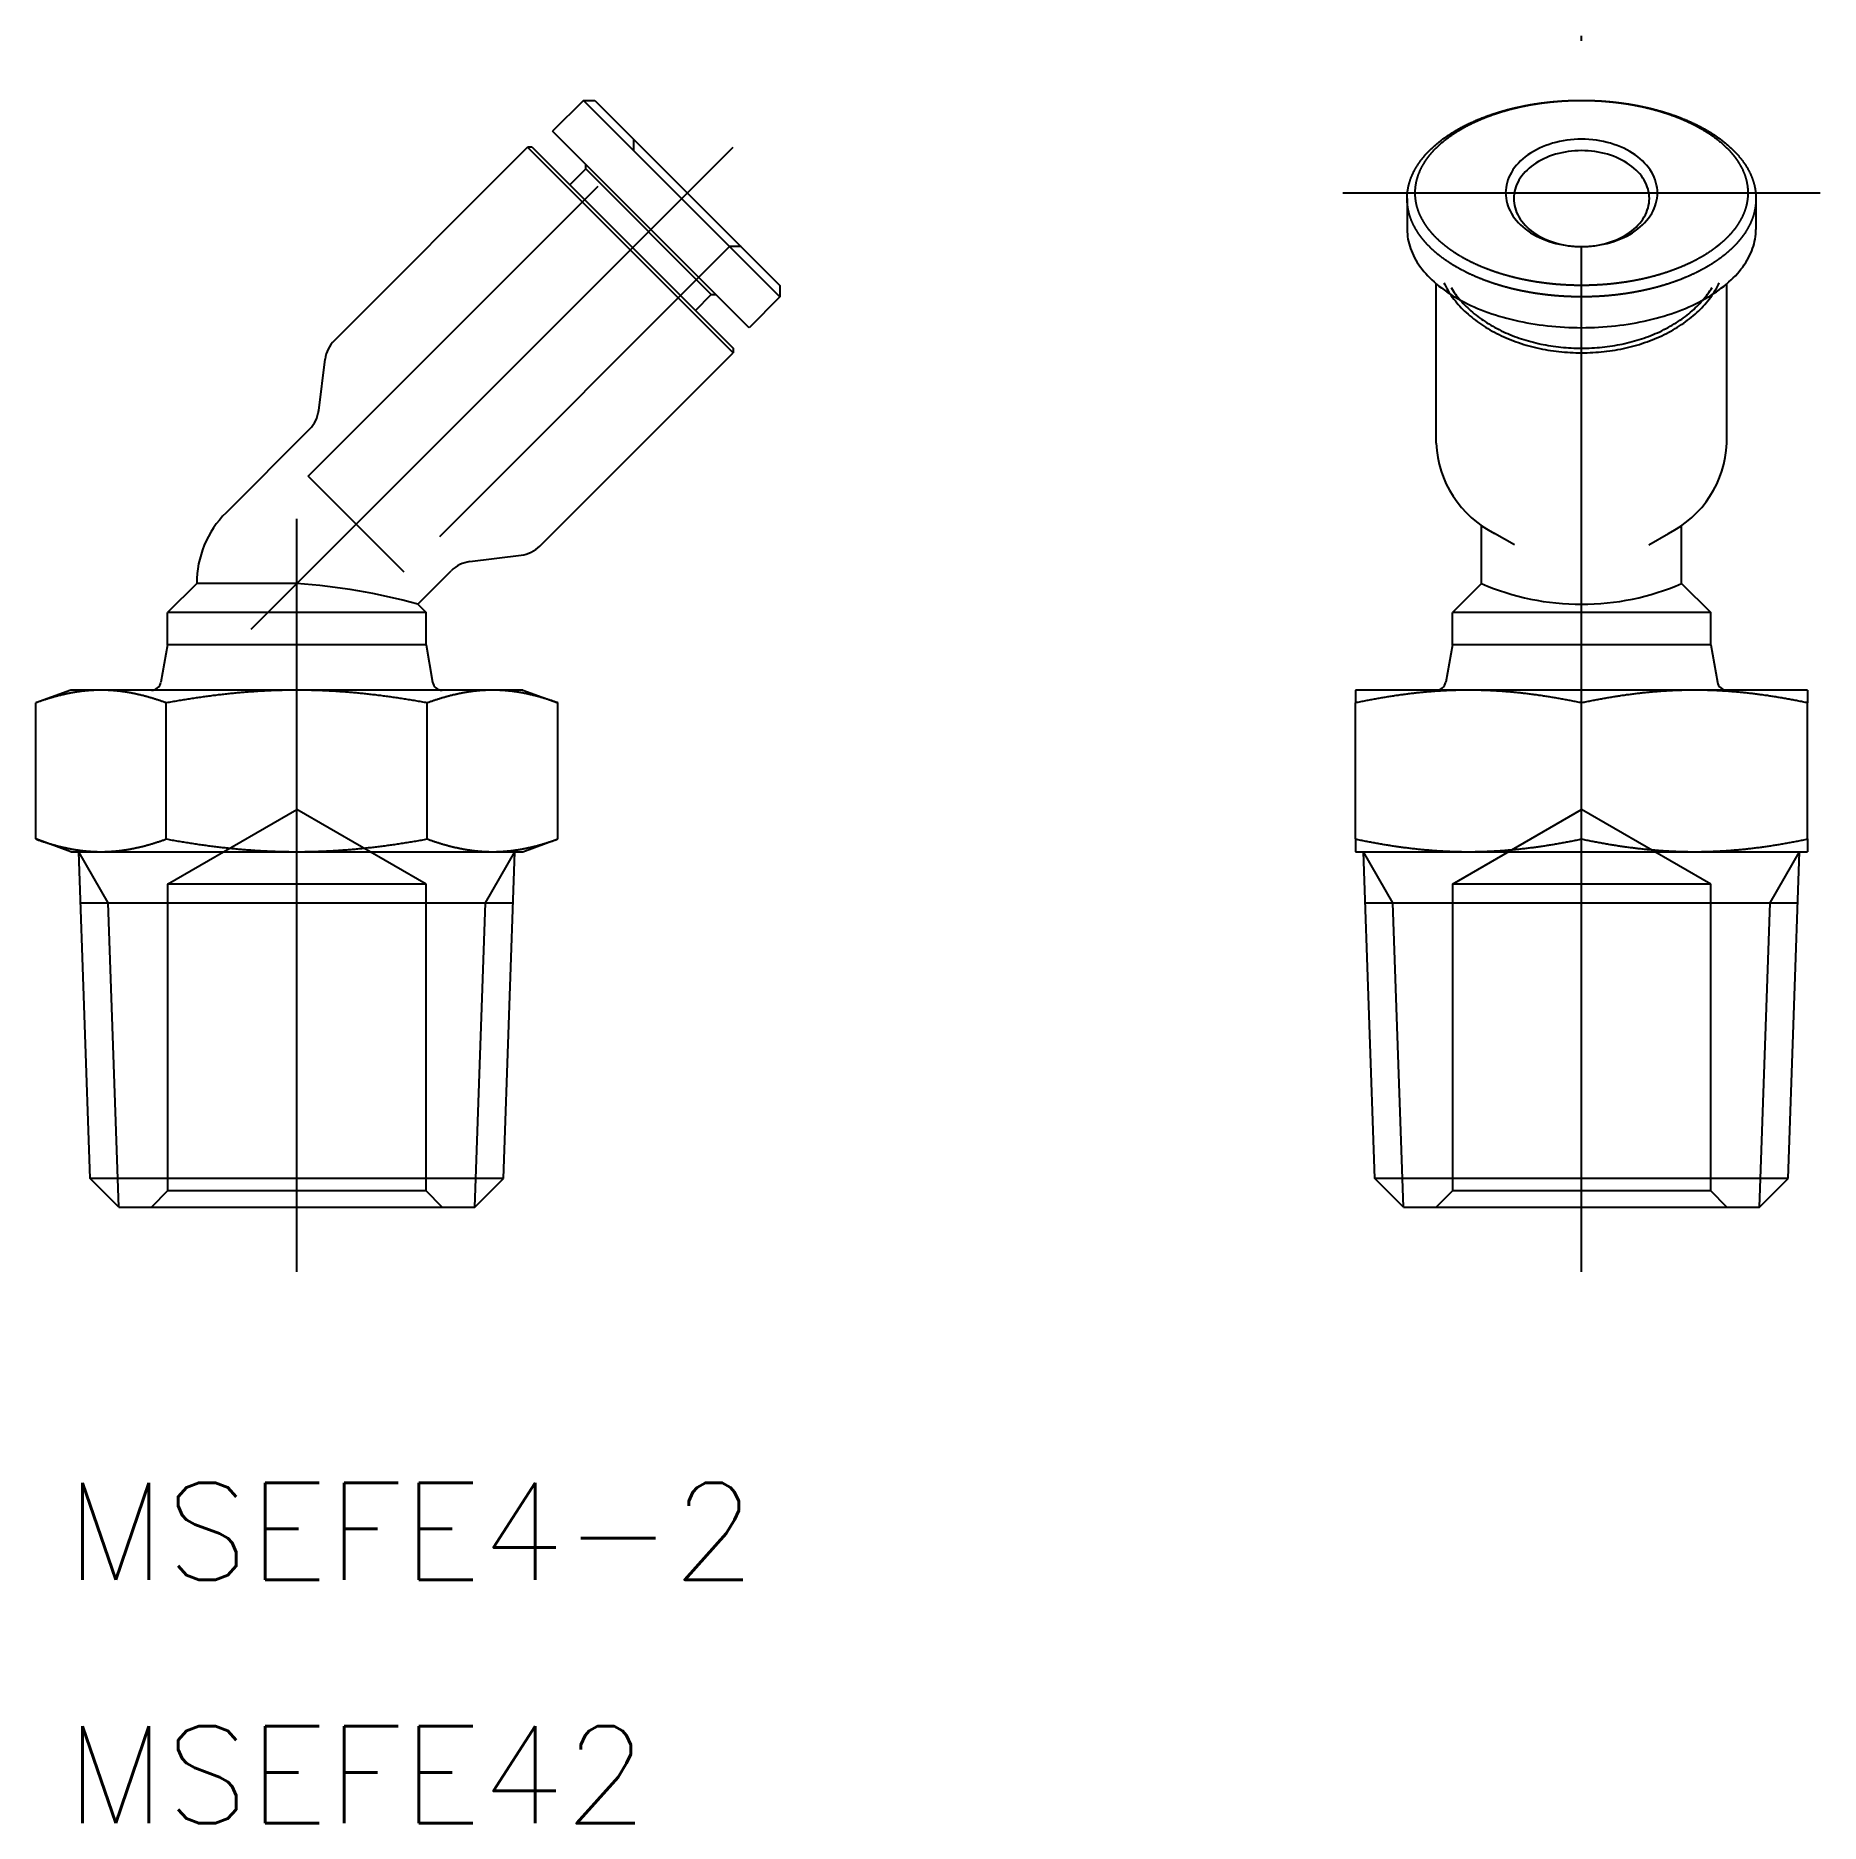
# Model space of a CAD drawing. Extents: x -8.1 to 47.2, y -19.1 to 36.3.
import ezdxf

# ---------------------------------------------------------------- set-up
doc = ezdxf.new("R2010")
doc.units = 0
doc.linetypes.add('CENTER', pattern=[50.8, 31.75, -6.35, 6.35, -6.35])
doc.linetypes.add('DASHED', pattern=[19.05, 12.7, -6.35])
doc.layers.get('0').update_dxf_attribs({"linetype": 'CONTINUOUS'})
doc.layers.add('CENTER', color=1, linetype='CENTER')
doc.styles.get("Standard").update_dxf_attribs({"font": 'txt.shx', "height": 3, "bigfont": 'bigfont.shx'})

msp = doc.modelspace()

# ---------------------------------------------------------------- texts
at = {"color": 7, "linetype": 'CONTINUOUS'}
for s, p in [('MSEFE4-2', (-7.148, -11.534)), ('MSEFE42', (-7.148, -19.071))]:
    msp.add_text(s, height=3, dxfattribs=at).set_placement(p)

# ---------------------------------------------------------------- linework, layer by layer
at = {"color": 7, "linetype": 'CONTINUOUS'}
for p, q in [((8.874, 34.255), (7.92, 33.301)), ((8.874, 34.255), (14.955, 28.174)), ((8.874, 34.255), (9.228, 34.255)), ((9.228, 34.255), (14.955, 28.528)), ((14.001, 27.22), (7.92, 33.301)), ((1.162, 26.826), (7.142, 32.806)), ((13.506, 26.442), (7.142, 32.806)), ((7.283, 32.806), (7.142, 32.806)), ((7.283, 32.806), (13.506, 26.583)), ((8.45, 31.639), (8.945, 32.134)), ((8.945, 32.134), (8.945, 32.275)), ((12.834, 28.245), (8.945, 32.134)), ((34.376, 31.215), (34.376, 30.26)), ((45.176, 31.215), (45.176, 30.26)), ((12.339, 27.75), (12.834, 28.245)), ((12.834, 28.245), (12.975, 28.245)), ((14.955, 28.528), (14.955, 28.174)), ((35.276, 23.644), (35.276, 28.579)), ((44.276, 23.644), (44.276, 28.579)), ((14.955, 28.174), (14.001, 27.22)), ((13.506, 26.583), (13.506, 26.442)), ((0.679, 24.661), (0.877, 26.243)), ((7.526, 20.462), (13.506, 26.442)), ((-2.192, 21.492), (0.394, 24.078)), ((36.676, 19.3), (36.676, 21.092)), ((42.876, 19.3), (42.876, 21.092)), ((37.696, 20.499), (37.08, 20.851)), ((41.857, 20.499), (42.472, 20.851)), ((5.361, 19.979), (6.943, 20.177)), ((3.742, 18.658), (4.778, 19.694)), ((-3.1, 19.3), (-4, 18.4)), ((0, 19.3), (-3.1, 19.3)), ((36.676, 19.3), (35.776, 18.4)), ((42.876, 19.3), (43.776, 18.4)), ((4, 18.4), (-4, 18.4)), ((-4, 17.4), (-4, 18.4)), ((3.742, 18.658), (4, 18.4)), ((4, 17.4), (4, 18.4)), ((43.776, 18.4), (35.776, 18.4)), ((35.776, 17.4), (35.776, 18.4)), ((43.776, 17.4), (43.776, 18.4)), ((-4, 17.4), (-4.206, 16.247)), ((4, 17.4), (-4, 17.4)), ((4, 17.4), (4.206, 16.247)), ((35.776, 17.4), (35.571, 16.247)), ((43.776, 17.4), (35.776, 17.4)), ((43.776, 17.4), (43.982, 16.247)), ((-7, 16), (-8.083, 15.606)), ((-8.083, 11.394), (-8.083, 15.606)), ((-6.062, 16), (-7, 16)), ((0, 16), (-6.062, 16)), ((-4.041, 11.394), (-4.041, 15.606)), ((6.062, 16), (0, 16)), ((4.041, 11.394), (4.041, 15.606)), ((7, 16), (6.062, 16)), ((7, 16), (8.083, 15.606)), ((8.083, 11.394), (8.083, 15.606)), ((36.276, 16), (32.776, 16)), ((32.776, 16), (32.776, 15.606)), ((32.776, 11.394), (32.776, 15.606)), ((43.276, 16), (36.276, 16)), ((39.776, 11.394), (39.776, 15.606)), ((46.776, 16), (43.276, 16)), ((46.776, 16), (46.776, 15.606)), ((46.776, 11.394), (46.776, 15.606)), ((-7, 11), (-8.083, 11.394)), ((7, 11), (8.083, 11.394)), ((32.776, 11.394), (32.776, 11)), ((46.776, 11.394), (46.776, 11)), ((-7, 11), (-6.062, 11)), ((-6.4, 0.887), (-6.753, 11)), ((-6.062, 11), (0, 11)), ((0, 11), (6.062, 11)), ((6.062, 11), (7, 11)), ((6.4, 0.887), (6.753, 11)), ((32.776, 11), (36.276, 11)), ((33.377, 0.887), (33.024, 11)), ((36.276, 11), (43.276, 11)), ((43.276, 11), (46.776, 11)), ((46.176, 0.887), (46.529, 11)), ((-6.698, 9.422), (6.698, 9.422)), ((33.079, 9.422), (46.474, 9.422)), ((6.4, 0.887), (-6.4, 0.887)), ((-5.513, 0), (-6.4, 0.887)), ((5.513, 0), (6.4, 0.887)), ((46.176, 0.887), (33.377, 0.887)), ((34.264, 0), (33.377, 0.887)), ((45.289, 0), (46.176, 0.887)), ((-5.513, 0), (5.513, 0)), ((34.264, 0), (45.289, 0))]:
    msp.add_line(p, q, dxfattribs=at)
at = {"color": 3, "linetype": 'DASHED'}
for p, q in [((0.354, 22.623), (10.43, 32.7)), ((10.43, 32.7), (10.43, 33.053)), ((13.4, 29.73), (3.323, 19.654)), ((13.753, 29.73), (13.4, 29.73)), ((3.323, 19.654), (0.354, 22.623)), ((-4, 10), (0, 12.309)), ((4, 10), (0, 12.309)), ((35.776, 10), (39.776, 12.309)), ((43.776, 10), (39.776, 12.309)), ((-4, 10), (-4, 0.5)), ((4, 10), (-4, 10)), ((4, 0.5), (4, 10)), ((43.776, 10), (35.776, 10)), ((35.776, 10), (35.776, 0.5)), ((43.776, 0.5), (43.776, 10)), ((-4, 0.5), (-4.5, 0)), ((4, 0.5), (-4, 0.5)), ((4.5, 0), (4, 0.5)), ((35.776, 0.5), (35.276, 0)), ((43.776, 0.5), (35.776, 0.5)), ((44.276, 0), (43.776, 0.5))]:
    msp.add_line(p, q, dxfattribs=at)
at = {"color": 3, "linetype": 'CONTINUOUS'}
for p, q in [((-5.842, 9.422), (-6.753, 11)), ((5.842, 9.422), (6.753, 11)), ((33.935, 9.422), (33.024, 11)), ((45.618, 9.422), (46.529, 11)), ((-5.513, 0), (-5.842, 9.422)), ((5.513, 0), (5.842, 9.422)), ((34.264, 0), (33.935, 9.422)), ((45.289, 0), (45.618, 9.422))]:
    msp.add_line(p, q, dxfattribs=at)
at = {"color": 7}
for points in [[(39.776, 34.255, 0), (39.788, 34.255, 0), (39.798, 34.255, 0), (39.809, 34.255, 0), (39.821, 34.255, 0), (39.832, 34.255, 0), (39.843, 34.255, 0), (39.854, 34.255, 0), (39.864, 34.255, 0), (39.876, 34.255, 0), (39.886, 34.255, 0), (39.898, 34.255, 0), (39.908, 34.255, 0), (39.919, 34.254, 0), (39.93, 34.254, 0), (39.941, 34.254, 0), (39.952, 34.254, 0), (39.963, 34.254, 0), (39.974, 34.253, 0), (39.985, 34.253, 0), (39.996, 34.253, 0), (40.007, 34.253, 0), (40.018, 34.252, 0), (40.029, 34.252, 0), (40.04, 34.252, 0), (40.051, 34.252, 0), (40.062, 34.251, 0), (40.073, 34.251, 0), (40.084, 34.251, 0), (40.095, 34.25, 0), (40.106, 34.25, 0), (40.117, 34.249, 0), (40.129, 34.249, 0), (40.14, 34.249, 0), (40.151, 34.248, 0), (40.162, 34.248, 0), (40.173, 34.247, 0), (40.184, 34.247, 0), (40.196, 34.246, 0), (40.207, 34.246, 0), (40.218, 34.245, 0), (40.229, 34.245, 0), (40.241, 34.244, 0), (40.252, 34.244, 0), (40.263, 34.243, 0), (40.275, 34.242, 0), (40.286, 34.242, 0), (40.298, 34.241, 0), (40.309, 34.241, 0), (40.321, 34.24, 0), (40.332, 34.239, 0), (40.344, 34.239, 0), (40.355, 34.238, 0), (40.367, 34.237, 0), (40.379, 34.236, 0), (40.39, 34.236, 0), (40.402, 34.235, 0), (40.414, 34.234, 0), (40.426, 34.233, 0), (40.438, 34.232, 0), (40.449, 34.232, 0), (40.461, 34.231, 0), (40.473, 34.23, 0), (40.485, 34.229, 0), (40.497, 34.228, 0), (40.51, 34.227, 0), (40.522, 34.226, 0), (40.534, 34.225, 0), (40.546, 34.224, 0), (40.559, 34.223, 0), (40.571, 34.222, 0), (40.583, 34.221, 0), (40.596, 34.22, 0), (40.608, 34.219, 0), (40.621, 34.218, 0), (40.633, 34.217, 0), (40.646, 34.216, 0), (40.659, 34.215, 0), (40.672, 34.213, 0), (40.684, 34.212, 0), (40.697, 34.211, 0), (40.71, 34.209, 0), (40.723, 34.208, 0), (40.736, 34.207, 0), (40.75, 34.206, 0), (40.763, 34.204, 0), (40.776, 34.203, 0), (40.789, 34.201, 0), (40.803, 34.2, 0), (40.816, 34.198, 0), (40.83, 34.197, 0), (40.843, 34.195, 0), (40.857, 34.194, 0), (40.871, 34.192, 0), (40.884, 34.191, 0), (40.898, 34.189, 0), (40.912, 34.187, 0), (40.926, 34.186, 0), (40.94, 34.184, 0), (40.954, 34.182, 0), (40.968, 34.18, 0), (40.982, 34.178, 0), (40.997, 34.177, 0), (41.011, 34.175, 0), (41.025, 34.173, 0), (41.04, 34.171, 0), (41.054, 34.169, 0), (41.069, 34.167, 0), (41.083, 34.165, 0), (41.098, 34.163, 0), (41.112, 34.161, 0), (41.127, 34.159, 0), (41.142, 34.157, 0), (41.156, 34.154, 0), (41.171, 34.152, 0), (41.186, 34.15, 0), (41.201, 34.148, 0), (41.216, 34.145, 0), (41.231, 34.143, 0), (41.246, 34.141, 0), (41.261, 34.138, 0), (41.276, 34.136, 0), (41.291, 34.133, 0), (41.306, 34.131, 0), (41.322, 34.128, 0), (41.337, 34.126, 0), (41.352, 34.123, 0), (41.368, 34.12, 0), (41.383, 34.118, 0), (41.398, 34.115, 0), (41.414, 34.112, 0), (41.429, 34.109, 0), (41.445, 34.106, 0), (41.46, 34.104, 0), (41.476, 34.101, 0), (41.492, 34.098, 0), (41.507, 34.095, 0), (41.523, 34.092, 0), (41.538, 34.089, 0), (41.554, 34.086, 0), (41.57, 34.083, 0), (41.586, 34.08, 0), (41.602, 34.076, 0), (41.617, 34.073, 0), (41.633, 34.07, 0), (41.649, 34.066, 0), (41.665, 34.063, 0), (41.681, 34.06, 0), (41.697, 34.056, 0), (41.713, 34.053, 0), (41.729, 34.05, 0), (41.745, 34.046, 0), (41.761, 34.042, 0), (41.777, 34.039, 0), (41.793, 34.035, 0), (41.809, 34.032, 0), (41.825, 34.028, 0), (41.842, 34.024, 0), (41.858, 34.02, 0), (41.874, 34.016, 0), (41.89, 34.013, 0), (41.906, 34.009, 0), (41.923, 34.005, 0), (41.939, 34.001, 0), (41.955, 33.997, 0), (41.971, 33.993, 0), (41.988, 33.989, 0), (42.004, 33.984, 0), (42.02, 33.98, 0), (42.037, 33.976, 0), (42.053, 33.972, 0), (42.069, 33.967, 0), (42.086, 33.963, 0), (42.102, 33.959, 0), (42.119, 33.954, 0), (42.135, 33.95, 0), (42.151, 33.945, 0), (42.168, 33.941, 0), (42.184, 33.936, 0), (42.201, 33.931, 0), (42.217, 33.927, 0), (42.234, 33.922, 0), (42.25, 33.917, 0), (42.267, 33.913, 0), (42.283, 33.908, 0), (42.3, 33.903, 0), (42.316, 33.898, 0), (42.333, 33.893, 0), (42.349, 33.888, 0), (42.366, 33.883, 0), (42.382, 33.878, 0), (42.399, 33.873, 0), (42.415, 33.867, 0), (42.432, 33.862, 0), (42.448, 33.857, 0), (42.465, 33.852, 0), (42.481, 33.846, 0), (42.498, 33.841, 0), (42.514, 33.836, 0), (42.531, 33.83, 0), (42.547, 33.825, 0), (42.564, 33.819, 0), (42.58, 33.813, 0), (42.597, 33.808, 0), (42.613, 33.802, 0), (42.63, 33.796, 0), (42.646, 33.79, 0), (42.663, 33.785, 0), (42.679, 33.779, 0), (42.696, 33.773, 0), (42.712, 33.767, 0), (42.729, 33.761, 0), (42.745, 33.755, 0), (42.761, 33.748, 0), (42.778, 33.742, 0), (42.794, 33.736, 0), (42.811, 33.73, 0), (42.827, 33.724, 0), (42.843, 33.717, 0), (42.86, 33.711, 0), (42.876, 33.704, 0), (42.892, 33.698, 0), (42.909, 33.691, 0), (42.925, 33.685, 0), (42.941, 33.678, 0), (42.958, 33.672, 0), (42.974, 33.665, 0), (42.99, 33.658, 0), (43.006, 33.651, 0), (43.023, 33.645, 0), (43.039, 33.638, 0), (43.055, 33.631, 0), (43.071, 33.624, 0), (43.087, 33.617, 0), (43.103, 33.61, 0), (43.119, 33.602, 0), (43.135, 33.595, 0), (43.151, 33.588, 0), (43.167, 33.581, 0), (43.183, 33.574, 0), (43.199, 33.566, 0), (43.215, 33.559, 0), (43.231, 33.552, 0), (43.247, 33.544, 0), (43.262, 33.537, 0), (43.278, 33.529, 0), (43.294, 33.522, 0), (43.31, 33.514, 0), (43.325, 33.506, 0), (43.341, 33.499, 0), (43.356, 33.491, 0), (43.372, 33.483, 0), (43.388, 33.475, 0), (43.403, 33.467, 0), (43.419, 33.459, 0), (43.434, 33.451, 0), (43.449, 33.443, 0), (43.465, 33.435, 0), (43.48, 33.427, 0), (43.495, 33.419, 0), (43.51, 33.411, 0), (43.526, 33.403, 0), (43.541, 33.395, 0), (43.556, 33.386, 0), (43.571, 33.378, 0), (43.586, 33.37, 0), (43.601, 33.361, 0), (43.616, 33.353, 0), (43.631, 33.344, 0), (43.645, 33.336, 0), (43.66, 33.327, 0), (43.675, 33.319, 0), (43.69, 33.31, 0), (43.704, 33.301, 0), (43.719, 33.292, 0), (43.733, 33.284, 0), (43.748, 33.275, 0), (43.762, 33.266, 0), (43.777, 33.257, 0), (43.791, 33.248, 0), (43.805, 33.239, 0), (43.819, 33.23, 0), (43.834, 33.221, 0), (43.848, 33.212, 0), (43.862, 33.203, 0), (43.876, 33.194, 0), (43.89, 33.185, 0), (43.904, 33.175, 0), (43.917, 33.166, 0), (43.931, 33.157, 0), (43.945, 33.148, 0), (43.959, 33.138, 0), (43.972, 33.129, 0), (43.986, 33.119, 0), (43.999, 33.11, 0), (44.012, 33.1, 0), (44.026, 33.091, 0), (44.039, 33.081, 0), (44.052, 33.072, 0), (44.065, 33.062, 0), (44.078, 33.052, 0), (44.091, 33.043, 0), (44.104, 33.033, 0), (44.117, 33.023, 0), (44.13, 33.013, 0), (44.143, 33.004, 0), (44.156, 32.994, 0), (44.168, 32.984, 0), (44.181, 32.974, 0), (44.193, 32.964, 0), (44.206, 32.954, 0), (44.218, 32.944, 0), (44.23, 32.934, 0), (44.242, 32.924, 0), (44.255, 32.914, 0), (44.267, 32.904, 0), (44.279, 32.894, 0), (44.291, 32.883, 0), (44.302, 32.873, 0), (44.314, 32.863, 0), (44.326, 32.853, 0), (44.337, 32.842, 0), (44.349, 32.832, 0), (44.361, 32.822, 0), (44.372, 32.811, 0), (44.383, 32.801, 0), (44.395, 32.791, 0), (44.406, 32.78, 0), (44.417, 32.77, 0), (44.428, 32.759, 0), (44.439, 32.749, 0), (44.45, 32.738, 0), (44.461, 32.727, 0), (44.471, 32.717, 0), (44.482, 32.706, 0), (44.492, 32.696, 0), (44.503, 32.685, 0), (44.514, 32.674, 0), (44.524, 32.664, 0), (44.534, 32.653, 0), (44.544, 32.642, 0), (44.554, 32.632, 0), (44.564, 32.621, 0), (44.574, 32.61, 0), (44.584, 32.599, 0), (44.594, 32.588, 0), (44.604, 32.578, 0), (44.613, 32.567, 0), (44.623, 32.556, 0), (44.632, 32.545, 0), (44.642, 32.534, 0), (44.651, 32.523, 0), (44.66, 32.512, 0), (44.669, 32.501, 0), (44.678, 32.49, 0), (44.688, 32.479, 0), (44.696, 32.468, 0), (44.705, 32.457, 0), (44.714, 32.446, 0), (44.723, 32.435, 0), (44.731, 32.424, 0), (44.74, 32.413, 0), (44.748, 32.401, 0), (44.757, 32.39, 0), (44.765, 32.379, 0), (44.773, 32.368, 0), (44.781, 32.357, 0), (44.789, 32.346, 0), (44.797, 32.334, 0), (44.805, 32.323, 0), (44.813, 32.312, 0), (44.82, 32.3, 0), (44.828, 32.289, 0), (44.836, 32.278, 0), (44.843, 32.267, 0), (44.85, 32.255, 0), (44.858, 32.244, 0), (44.865, 32.232, 0), (44.872, 32.221, 0), (44.879, 32.21, 0), (44.886, 32.198, 0), (44.893, 32.187, 0), (44.9, 32.175, 0), (44.907, 32.164, 0), (44.913, 32.153, 0), (44.92, 32.141, 0), (44.926, 32.13, 0), (44.933, 32.118, 0), (44.939, 32.107, 0), (44.945, 32.095, 0), (44.951, 32.084, 0), (44.957, 32.072, 0), (44.963, 32.06, 0), (44.969, 32.049, 0), (44.975, 32.037, 0), (44.981, 32.026, 0), (44.986, 32.014, 0), (44.992, 32.002, 0), (44.998, 31.991, 0), (45.003, 31.979, 0), (45.008, 31.968, 0), (45.014, 31.956, 0), (45.019, 31.944, 0), (45.024, 31.933, 0), (45.029, 31.921, 0), (45.034, 31.909, 0), (45.038, 31.898, 0), (45.043, 31.886, 0), (45.048, 31.874, 0), (45.052, 31.863, 0), (45.057, 31.851, 0), (45.061, 31.839, 0), (45.066, 31.827, 0), (45.07, 31.816, 0), (45.074, 31.804, 0), (45.078, 31.792, 0), (45.082, 31.78, 0), (45.086, 31.769, 0), (45.09, 31.757, 0), (45.094, 31.745, 0), (45.097, 31.733, 0), (45.101, 31.722, 0), (45.104, 31.71, 0), (45.108, 31.698, 0), (45.111, 31.686, 0), (45.114, 31.674, 0), (45.117, 31.663, 0), (45.121, 31.651, 0), (45.124, 31.639, 0), (45.127, 31.627, 0), (45.129, 31.615, 0), (45.132, 31.604, 0), (45.135, 31.592, 0), (45.137, 31.58, 0), (45.14, 31.568, 0), (45.142, 31.556, 0), (45.145, 31.544, 0), (45.147, 31.532, 0), (45.149, 31.521, 0), (45.151, 31.509, 0), (45.153, 31.497, 0), (45.155, 31.485, 0), (45.157, 31.473, 0), (45.159, 31.461, 0), (45.16, 31.45, 0), (45.162, 31.438, 0), (45.163, 31.426, 0), (45.165, 31.414, 0), (45.166, 31.402, 0), (45.167, 31.39, 0), (45.169, 31.378, 0), (45.17, 31.366, 0), (45.171, 31.354, 0), (45.172, 31.343, 0), (45.172, 31.331, 0), (45.173, 31.319, 0), (45.174, 31.307, 0), (45.175, 31.295, 0), (45.175, 31.283, 0), (45.175, 31.271, 0), (45.176, 31.259, 0), (45.176, 31.247, 0), (45.176, 31.236, 0), (45.176, 31.224, 0), (45.176, 31.212, 0), (45.176, 31.2, 0), (45.176, 31.188, 0), (45.176, 31.176, 0), (45.176, 31.164, 0), (45.175, 31.152, 0), (45.175, 31.14, 0), (45.174, 31.128, 0), (45.174, 31.117, 0), (45.173, 31.105, 0), (45.172, 31.093, 0), (45.171, 31.081, 0), (45.17, 31.069, 0), (45.169, 31.057, 0), (45.168, 31.045, 0), (45.167, 31.034, 0), (45.166, 31.022, 0), (45.164, 31.01, 0), (45.163, 30.998, 0), (45.161, 30.986, 0), (45.159, 30.974, 0), (45.158, 30.962, 0), (45.156, 30.951, 0), (45.154, 30.939, 0), (45.152, 30.927, 0), (45.15, 30.915, 0), (45.148, 30.903, 0), (45.146, 30.891, 0), (45.143, 30.88, 0), (45.141, 30.868, 0), (45.139, 30.856, 0), (45.136, 30.844, 0), (45.133, 30.832, 0), (45.131, 30.821, 0), (45.128, 30.809, 0), (45.125, 30.797, 0), (45.122, 30.785, 0), (45.119, 30.774, 0), (45.116, 30.762, 0), (45.113, 30.75, 0), (45.11, 30.738, 0), (45.106, 30.727, 0), (45.103, 30.715, 0), (45.099, 30.703, 0), (45.096, 30.692, 0), (45.092, 30.68, 0), (45.089, 30.668, 0), (45.085, 30.657, 0), (45.081, 30.645, 0), (45.077, 30.634, 0), (45.073, 30.622, 0), (45.069, 30.61, 0), (45.065, 30.599, 0), (45.06, 30.587, 0), (45.056, 30.576, 0), (45.051, 30.564, 0), (45.047, 30.553, 0), (45.042, 30.541, 0), (45.038, 30.53, 0), (45.033, 30.518, 0), (45.028, 30.507, 0), (45.023, 30.495, 0), (45.018, 30.484, 0), (45.013, 30.472, 0), (45.008, 30.461, 0), (45.003, 30.45, 0), (44.997, 30.438, 0), (44.992, 30.427, 0), (44.986, 30.416, 0), (44.981, 30.404, 0), (44.975, 30.393, 0), (44.97, 30.382, 0), (44.964, 30.37, 0), (44.958, 30.359, 0), (44.952, 30.348, 0), (44.946, 30.337, 0), (44.94, 30.326, 0), (44.934, 30.314, 0), (44.928, 30.303, 0), (44.922, 30.292, 0), (44.915, 30.281, 0), (44.909, 30.27, 0), (44.903, 30.259, 0), (44.896, 30.248, 0), (44.889, 30.237, 0), (44.883, 30.226, 0), (44.876, 30.215, 0), (44.869, 30.204, 0), (44.862, 30.193, 0), (44.855, 30.182, 0), (44.848, 30.171, 0), (44.841, 30.16, 0), (44.834, 30.149, 0), (44.827, 30.139, 0), (44.819, 30.128, 0), (44.812, 30.117, 0), (44.805, 30.106, 0), (44.797, 30.096, 0), (44.79, 30.085, 0), (44.782, 30.074, 0), (44.774, 30.064, 0), (44.767, 30.053, 0), (44.759, 30.043, 0), (44.751, 30.032, 0), (44.743, 30.021, 0), (44.735, 30.011, 0), (44.727, 30, 0), (44.719, 29.99, 0), (44.711, 29.98, 0), (44.703, 29.969, 0), (44.694, 29.959, 0), (44.686, 29.948, 0), (44.677, 29.938, 0), (44.669, 29.928, 0), (44.66, 29.918, 0), (44.652, 29.907, 0), (44.643, 29.897, 0), (44.634, 29.887, 0), (44.626, 29.877, 0), (44.617, 29.867, 0), (44.608, 29.857, 0), (44.599, 29.847, 0), (44.59, 29.837, 0), (44.581, 29.827, 0), (44.572, 29.817, 0), (44.563, 29.807, 0), (44.553, 29.797, 0), (44.544, 29.787, 0), (44.535, 29.777, 0), (44.525, 29.767, 0), (44.516, 29.758, 0), (44.507, 29.748, 0), (44.497, 29.738, 0), (44.487, 29.729, 0), (44.478, 29.719, 0), (44.468, 29.709, 0), (44.458, 29.7, 0), (44.449, 29.69, 0), (44.439, 29.681, 0), (44.429, 29.671, 0), (44.419, 29.662, 0), (44.409, 29.652, 0), (44.399, 29.643, 0), (44.389, 29.634, 0), (44.379, 29.624, 0), (44.368, 29.615, 0), (44.358, 29.606, 0), (44.348, 29.596, 0), (44.338, 29.587, 0), (44.327, 29.578, 0), (44.317, 29.569, 0), (44.306, 29.56, 0), (44.296, 29.551, 0), (44.285, 29.542, 0), (44.275, 29.533, 0), (44.264, 29.524, 0), (44.254, 29.515, 0), (44.243, 29.506, 0), (44.232, 29.497, 0), (44.221, 29.488, 0), (44.21, 29.479, 0), (44.199, 29.47, 0), (44.188, 29.462, 0), (44.178, 29.453, 0), (44.166, 29.444, 0), (44.155, 29.436, 0), (44.144, 29.427, 0), (44.133, 29.418, 0), (44.122, 29.41, 0), (44.111, 29.401, 0), (44.099, 29.393, 0), (44.088, 29.384, 0), (44.077, 29.376, 0), (44.065, 29.367, 0), (44.054, 29.359, 0), (44.042, 29.35, 0), (44.031, 29.342, 0), (44.019, 29.334, 0), (44.008, 29.326, 0), (43.996, 29.317, 0), (43.984, 29.309, 0), (43.972, 29.301, 0), (43.961, 29.293, 0), (43.949, 29.285, 0), (43.937, 29.276, 0), (43.925, 29.268, 0), (43.913, 29.261, 0), (43.901, 29.253, 0), (43.889, 29.244, 0), (43.877, 29.237, 0), (43.865, 29.229, 0), (43.853, 29.221, 0), (43.841, 29.213, 0), (43.829, 29.205, 0), (43.817, 29.197, 0), (43.804, 29.19, 0), (43.792, 29.182, 0), (43.78, 29.174, 0), (43.767, 29.166, 0), (43.755, 29.159, 0), (43.742, 29.151, 0), (43.73, 29.144, 0), (43.718, 29.136, 0), (43.705, 29.129, 0), (43.692, 29.121, 0), (43.68, 29.114, 0), (43.667, 29.106, 0), (43.654, 29.099, 0), (43.642, 29.091, 0), (43.629, 29.084, 0), (43.616, 29.077, 0), (43.603, 29.07, 0), (43.591, 29.062, 0), (43.578, 29.055, 0), (43.565, 29.048, 0), (43.552, 29.041, 0), (43.539, 29.034, 0), (43.526, 29.027, 0), (43.513, 29.02, 0), (43.5, 29.012, 0), (43.487, 29.006, 0), (43.474, 28.998, 0), (43.46, 28.992, 0), (43.447, 28.985, 0), (43.434, 28.978, 0), (43.421, 28.971, 0), (43.407, 28.964, 0), (43.394, 28.957, 0), (43.381, 28.951, 0), (43.367, 28.944, 0), (43.354, 28.937, 0), (43.34, 28.93, 0), (43.327, 28.924, 0), (43.313, 28.917, 0), (43.3, 28.911, 0), (43.286, 28.904, 0), (43.273, 28.898, 0), (43.259, 28.891, 0), (43.246, 28.885, 0), (43.232, 28.878, 0), (43.218, 28.872, 0), (43.205, 28.865, 0), (43.191, 28.859, 0), (43.177, 28.853, 0), (43.163, 28.846, 0), (43.149, 28.84, 0), (43.136, 28.834, 0), (43.122, 28.828, 0), (43.108, 28.822, 0), (43.094, 28.816, 0), (43.08, 28.809, 0), (43.066, 28.803, 0), (43.052, 28.797, 0), (43.038, 28.791, 0), (43.024, 28.785, 0), (43.01, 28.779, 0), (42.996, 28.773, 0), (42.981, 28.768, 0), (42.967, 28.762, 0), (42.953, 28.756, 0), (42.939, 28.75, 0), (42.925, 28.744, 0), (42.91, 28.739, 0), (42.896, 28.733, 0), (42.882, 28.727, 0), (42.868, 28.722, 0), (42.853, 28.716, 0), (42.839, 28.71, 0), (42.825, 28.705, 0), (42.81, 28.699, 0), (42.796, 28.694, 0), (42.781, 28.688, 0), (42.767, 28.683, 0), (42.752, 28.678, 0), (42.738, 28.672, 0), (42.723, 28.667, 0), (42.709, 28.662, 0), (42.694, 28.656, 0), (42.68, 28.651, 0), (42.665, 28.646, 0), (42.651, 28.641, 0), (42.636, 28.636, 0), (42.621, 28.63, 0), (42.607, 28.625, 0), (42.592, 28.62, 0), (42.577, 28.615, 0), (42.562, 28.61, 0), (42.548, 28.605, 0), (42.533, 28.6, 0), (42.518, 28.595, 0), (42.503, 28.59, 0), (42.489, 28.585, 0), (42.474, 28.581, 0), (42.459, 28.576, 0), (42.444, 28.571, 0), (42.429, 28.566, 0), (42.414, 28.562, 0), (42.399, 28.557, 0), (42.384, 28.552, 0), (42.37, 28.548, 0), (42.355, 28.543, 0), (42.34, 28.538, 0), (42.325, 28.534, 0), (42.309, 28.529, 0), (42.294, 28.525, 0), (42.279, 28.521, 0), (42.264, 28.516, 0), (42.249, 28.512, 0), (42.234, 28.507, 0), (42.219, 28.503, 0), (42.204, 28.499, 0), (42.189, 28.494, 0), (42.174, 28.49, 0), (42.159, 28.486, 0), (42.144, 28.482, 0), (42.128, 28.478, 0), (42.113, 28.474, 0), (42.098, 28.47, 0), (42.083, 28.465, 0), (42.067, 28.461, 0), (42.052, 28.457, 0), (42.037, 28.453, 0), (42.022, 28.45, 0), (42.006, 28.446, 0), (41.991, 28.442, 0), (41.976, 28.438, 0), (41.961, 28.434, 0), (41.945, 28.43, 0), (41.93, 28.426, 0), (41.914, 28.423, 0), (41.899, 28.419, 0), (41.884, 28.415, 0), (41.868, 28.412, 0), (41.853, 28.408, 0), (41.837, 28.404, 0), (41.822, 28.401, 0), (41.807, 28.397, 0), (41.791, 28.394, 0), (41.776, 28.39, 0), (41.76, 28.387, 0), (41.745, 28.383, 0), (41.729, 28.38, 0), (41.714, 28.377, 0), (41.698, 28.373, 0), (41.683, 28.37, 0), (41.667, 28.367, 0), (41.652, 28.363, 0), (41.636, 28.36, 0), (41.621, 28.357, 0), (41.605, 28.354, 0), (41.59, 28.351, 0), (41.574, 28.348, 0), (41.558, 28.345, 0), (41.543, 28.341, 0), (41.527, 28.338, 0), (41.511, 28.335, 0), (41.496, 28.332, 0), (41.48, 28.329, 0), (41.464, 28.326, 0), (41.449, 28.324, 0), (41.433, 28.321, 0), (41.417, 28.318, 0), (41.402, 28.315, 0), (41.386, 28.312, 0), (41.37, 28.31, 0), (41.355, 28.307, 0), (41.339, 28.304, 0), (41.323, 28.302, 0), (41.307, 28.299, 0), (41.291, 28.296, 0), (41.276, 28.294, 0), (41.26, 28.291, 0), (41.244, 28.289, 0), (41.228, 28.286, 0), (41.213, 28.284, 0), (41.197, 28.281, 0), (41.181, 28.279, 0), (41.165, 28.276, 0), (41.149, 28.274, 0), (41.133, 28.272, 0), (41.118, 28.269, 0), (41.102, 28.267, 0), (41.086, 28.265, 0), (41.07, 28.263, 0), (41.054, 28.261, 0), (41.038, 28.258, 0), (41.022, 28.256, 0), (41.007, 28.254, 0), (40.991, 28.252, 0), (40.975, 28.25, 0), (40.959, 28.248, 0), (40.943, 28.246, 0), (40.927, 28.244, 0), (40.911, 28.242, 0), (40.895, 28.24, 0), (40.879, 28.238, 0), (40.863, 28.236, 0), (40.847, 28.235, 0), (40.831, 28.233, 0), (40.815, 28.231, 0), (40.799, 28.229, 0), (40.783, 28.227, 0), (40.767, 28.226, 0), (40.751, 28.224, 0), (40.735, 28.223, 0), (40.719, 28.221, 0), (40.703, 28.219, 0), (40.687, 28.218, 0), (40.671, 28.216, 0), (40.655, 28.215, 0), (40.639, 28.213, 0), (40.623, 28.212, 0), (40.607, 28.21, 0), (40.591, 28.209, 0), (40.575, 28.208, 0), (40.559, 28.206, 0), (40.543, 28.205, 0), (40.527, 28.204, 0), (40.511, 28.202, 0), (40.495, 28.201, 0), (40.478, 28.2, 0), (40.462, 28.199, 0), (40.446, 28.198, 0), (40.43, 28.197, 0), (40.414, 28.195, 0), (40.398, 28.194, 0), (40.382, 28.193, 0), (40.366, 28.192, 0), (40.35, 28.191, 0), (40.334, 28.19, 0), (40.318, 28.189, 0), (40.301, 28.189, 0), (40.285, 28.188, 0), (40.269, 28.187, 0), (40.253, 28.186, 0), (40.237, 28.185, 0), (40.221, 28.184, 0), (40.205, 28.184, 0), (40.188, 28.183, 0), (40.172, 28.182, 0), (40.156, 28.182, 0), (40.14, 28.181, 0), (40.124, 28.18, 0), (40.108, 28.18, 0), (40.092, 28.179, 0), (40.075, 28.179, 0), (40.059, 28.178, 0), (40.043, 28.178, 0), (40.027, 28.177, 0), (40.011, 28.177, 0), (39.995, 28.177, 0), (39.978, 28.176, 0), (39.962, 28.176, 0), (39.946, 28.176, 0), (39.93, 28.175, 0), (39.914, 28.175, 0), (39.898, 28.175, 0), (39.882, 28.175, 0), (39.865, 28.175, 0), (39.849, 28.174, 0), (39.833, 28.174, 0), (39.817, 28.174, 0), (39.801, 28.174, 0), (39.785, 28.174, 0), (39.768, 28.174, 0), (39.752, 28.174, 0), (39.736, 28.174, 0), (39.72, 28.174, 0), (39.704, 28.174, 0), (39.688, 28.175, 0), (39.671, 28.175, 0), (39.655, 28.175, 0), (39.639, 28.175, 0), (39.623, 28.175, 0), (39.607, 28.176, 0), (39.59, 28.176, 0), (39.574, 28.176, 0), (39.558, 28.177, 0), (39.542, 28.177, 0), (39.526, 28.177, 0), (39.51, 28.178, 0), (39.494, 28.178, 0), (39.477, 28.179, 0), (39.461, 28.179, 0), (39.445, 28.18, 0), (39.429, 28.18, 0), (39.413, 28.181, 0), (39.397, 28.182, 0), (39.381, 28.182, 0), (39.364, 28.183, 0), (39.348, 28.184, 0), (39.332, 28.184, 0), (39.316, 28.185, 0), (39.3, 28.186, 0), (39.284, 28.187, 0), (39.268, 28.188, 0), (39.252, 28.189, 0), (39.235, 28.189, 0), (39.219, 28.19, 0), (39.203, 28.191, 0), (39.187, 28.192, 0), (39.171, 28.193, 0), (39.155, 28.194, 0), (39.139, 28.195, 0), (39.123, 28.197, 0), (39.107, 28.198, 0), (39.09, 28.199, 0), (39.074, 28.2, 0), (39.058, 28.201, 0), (39.042, 28.202, 0), (39.026, 28.204, 0), (39.01, 28.205, 0), (38.994, 28.206, 0), (38.978, 28.208, 0), (38.962, 28.209, 0), (38.946, 28.21, 0), (38.93, 28.212, 0), (38.914, 28.213, 0), (38.898, 28.215, 0), (38.882, 28.216, 0), (38.866, 28.218, 0), (38.85, 28.219, 0), (38.834, 28.221, 0), (38.818, 28.223, 0), (38.802, 28.224, 0), (38.786, 28.226, 0), (38.77, 28.227, 0), (38.754, 28.229, 0), (38.738, 28.231, 0), (38.722, 28.233, 0), (38.706, 28.235, 0), (38.69, 28.236, 0), (38.674, 28.238, 0), (38.658, 28.24, 0), (38.642, 28.242, 0), (38.626, 28.244, 0), (38.61, 28.246, 0), (38.594, 28.248, 0), (38.578, 28.25, 0), (38.562, 28.252, 0), (38.546, 28.254, 0), (38.531, 28.256, 0), (38.515, 28.258, 0), (38.499, 28.261, 0), (38.483, 28.263, 0), (38.467, 28.265, 0), (38.451, 28.267, 0), (38.435, 28.269, 0), (38.419, 28.272, 0), (38.404, 28.274, 0), (38.388, 28.276, 0), (38.372, 28.279, 0), (38.356, 28.281, 0), (38.34, 28.284, 0), (38.325, 28.286, 0), (38.309, 28.289, 0), (38.293, 28.291, 0), (38.277, 28.294, 0), (38.261, 28.296, 0), (38.246, 28.299, 0), (38.23, 28.302, 0), (38.214, 28.304, 0), (38.198, 28.307, 0), (38.183, 28.31, 0), (38.167, 28.312, 0), (38.151, 28.315, 0), (38.136, 28.318, 0), (38.12, 28.321, 0), (38.104, 28.324, 0), (38.089, 28.326, 0), (38.073, 28.329, 0), (38.057, 28.332, 0), (38.041, 28.335, 0), (38.026, 28.338, 0), (38.01, 28.341, 0), (37.995, 28.345, 0), (37.979, 28.348, 0), (37.963, 28.351, 0), (37.948, 28.354, 0), (37.932, 28.357, 0), (37.917, 28.36, 0), (37.901, 28.363, 0), (37.886, 28.367, 0), (37.87, 28.37, 0), (37.855, 28.373, 0), (37.839, 28.377, 0), (37.824, 28.38, 0), (37.808, 28.383, 0), (37.793, 28.387, 0), (37.777, 28.39, 0), (37.762, 28.394, 0), (37.746, 28.397, 0), (37.731, 28.401, 0), (37.715, 28.404, 0), (37.7, 28.408, 0), (37.684, 28.412, 0), (37.669, 28.415, 0), (37.654, 28.419, 0), (37.638, 28.423, 0), (37.623, 28.426, 0), (37.608, 28.43, 0), (37.592, 28.434, 0), (37.577, 28.438, 0), (37.562, 28.442, 0), (37.546, 28.446, 0), (37.531, 28.45, 0), (37.516, 28.453, 0), (37.501, 28.457, 0), (37.485, 28.461, 0), (37.47, 28.465, 0), (37.455, 28.47, 0), (37.44, 28.474, 0), (37.424, 28.478, 0), (37.409, 28.482, 0), (37.394, 28.486, 0), (37.379, 28.49, 0), (37.364, 28.494, 0), (37.349, 28.499, 0), (37.334, 28.503, 0), (37.319, 28.507, 0), (37.303, 28.512, 0), (37.288, 28.516, 0), (37.273, 28.521, 0), (37.258, 28.525, 0), (37.243, 28.529, 0), (37.228, 28.534, 0), (37.213, 28.538, 0), (37.198, 28.543, 0), (37.183, 28.548, 0), (37.168, 28.552, 0), (37.154, 28.557, 0), (37.139, 28.562, 0), (37.124, 28.566, 0), (37.109, 28.571, 0), (37.094, 28.576, 0), (37.079, 28.581, 0), (37.064, 28.585, 0), (37.05, 28.59, 0), (37.035, 28.595, 0), (37.02, 28.6, 0), (37.005, 28.605, 0), (36.99, 28.61, 0), (36.976, 28.615, 0), (36.961, 28.62, 0), (36.946, 28.625, 0), (36.932, 28.63, 0), (36.917, 28.635, 0), (36.902, 28.641, 0), (36.888, 28.646, 0), (36.873, 28.651, 0), (36.859, 28.656, 0), (36.844, 28.662, 0), (36.83, 28.667, 0), (36.815, 28.672, 0), (36.8, 28.678, 0), (36.786, 28.683, 0), (36.772, 28.688, 0), (36.757, 28.694, 0), (36.743, 28.699, 0), (36.728, 28.705, 0), (36.714, 28.71, 0), (36.7, 28.716, 0), (36.685, 28.722, 0), (36.671, 28.727, 0), (36.657, 28.733, 0), (36.642, 28.739, 0), (36.628, 28.744, 0), (36.614, 28.75, 0), (36.6, 28.756, 0), (36.586, 28.762, 0), (36.572, 28.768, 0), (36.557, 28.773, 0), (36.543, 28.779, 0), (36.529, 28.785, 0), (36.515, 28.791, 0), (36.501, 28.797, 0), (36.487, 28.803, 0), (36.473, 28.809, 0), (36.459, 28.816, 0), (36.445, 28.822, 0), (36.431, 28.828, 0), (36.417, 28.834, 0), (36.404, 28.84, 0), (36.39, 28.846, 0), (36.376, 28.853, 0), (36.362, 28.859, 0), (36.348, 28.865, 0), (36.335, 28.872, 0), (36.321, 28.878, 0), (36.307, 28.885, 0), (36.294, 28.891, 0), (36.28, 28.898, 0), (36.267, 28.904, 0), (36.253, 28.911, 0), (36.239, 28.917, 0), (36.226, 28.924, 0), (36.212, 28.93, 0), (36.199, 28.937, 0), (36.186, 28.944, 0), (36.172, 28.951, 0), (36.159, 28.957, 0), (36.145, 28.964, 0), (36.132, 28.971, 0), (36.119, 28.978, 0), (36.106, 28.985, 0), (36.093, 28.992, 0), (36.079, 28.998, 0), (36.066, 29.006, 0), (36.053, 29.012, 0), (36.04, 29.02, 0), (36.027, 29.027, 0), (36.014, 29.034, 0), (36.001, 29.041, 0), (35.988, 29.048, 0), (35.975, 29.055, 0), (35.962, 29.062, 0), (35.95, 29.07, 0), (35.937, 29.077, 0), (35.924, 29.084, 0), (35.911, 29.091, 0), (35.898, 29.099, 0), (35.886, 29.106, 0), (35.873, 29.114, 0), (35.861, 29.121, 0), (35.848, 29.129, 0), (35.835, 29.136, 0), (35.823, 29.144, 0), (35.81, 29.151, 0), (35.798, 29.159, 0), (35.785, 29.166, 0), (35.773, 29.174, 0), (35.761, 29.182, 0), (35.749, 29.19, 0), (35.736, 29.197, 0), (35.724, 29.205, 0), (35.712, 29.213, 0), (35.7, 29.221, 0), (35.688, 29.229, 0), (35.676, 29.237, 0), (35.663, 29.244, 0), (35.651, 29.253, 0), (35.64, 29.261, 0), (35.628, 29.268, 0), (35.616, 29.276, 0), (35.604, 29.285, 0), (35.592, 29.293, 0), (35.58, 29.301, 0), (35.569, 29.309, 0), (35.557, 29.317, 0), (35.545, 29.326, 0), (35.534, 29.334, 0), (35.522, 29.342, 0), (35.511, 29.351, 0), (35.499, 29.359, 0), (35.488, 29.367, 0), (35.476, 29.376, 0), (35.465, 29.384, 0), (35.453, 29.393, 0), (35.442, 29.401, 0), (35.431, 29.41, 0), (35.42, 29.418, 0), (35.409, 29.427, 0), (35.397, 29.436, 0), (35.386, 29.444, 0), (35.375, 29.453, 0), (35.364, 29.462, 0), (35.353, 29.47, 0), (35.343, 29.479, 0), (35.332, 29.488, 0), (35.321, 29.497, 0), (35.31, 29.506, 0), (35.299, 29.515, 0), (35.289, 29.524, 0), (35.278, 29.533, 0), (35.267, 29.542, 0), (35.257, 29.551, 0), (35.246, 29.56, 0), (35.236, 29.569, 0), (35.225, 29.578, 0), (35.215, 29.587, 0), (35.205, 29.596, 0), (35.194, 29.606, 0), (35.184, 29.615, 0), (35.174, 29.624, 0), (35.164, 29.634, 0), (35.154, 29.643, 0), (35.144, 29.652, 0), (35.134, 29.662, 0), (35.124, 29.671, 0), (35.114, 29.681, 0), (35.104, 29.69, 0), (35.094, 29.7, 0), (35.085, 29.709, 0), (35.075, 29.719, 0), (35.065, 29.729, 0), (35.056, 29.738, 0), (35.046, 29.748, 0), (35.037, 29.758, 0), (35.027, 29.767, 0), (35.018, 29.777, 0), (35.009, 29.787, 0), (34.999, 29.797, 0), (34.99, 29.807, 0), (34.981, 29.817, 0), (34.972, 29.827, 0), (34.963, 29.837, 0), (34.954, 29.847, 0), (34.945, 29.857, 0), (34.936, 29.867, 0), (34.927, 29.877, 0), (34.919, 29.887, 0), (34.91, 29.897, 0), (34.901, 29.907, 0), (34.892, 29.918, 0), (34.884, 29.928, 0), (34.876, 29.938, 0), (34.867, 29.948, 0), (34.859, 29.959, 0), (34.85, 29.969, 0), (34.842, 29.98, 0), (34.834, 29.99, 0), (34.826, 30, 0), (34.818, 30.011, 0), (34.81, 30.021, 0), (34.802, 30.032, 0), (34.794, 30.043, 0), (34.786, 30.053, 0), (34.779, 30.064, 0), (34.771, 30.074, 0), (34.763, 30.085, 0), (34.756, 30.096, 0), (34.748, 30.106, 0), (34.741, 30.117, 0), (34.733, 30.128, 0), (34.726, 30.139, 0), (34.719, 30.149, 0), (34.712, 30.16, 0), (34.705, 30.171, 0), (34.698, 30.182, 0), (34.691, 30.193, 0), (34.684, 30.204, 0), (34.677, 30.215, 0), (34.67, 30.226, 0), (34.664, 30.237, 0), (34.657, 30.248, 0), (34.65, 30.259, 0), (34.644, 30.27, 0), (34.638, 30.281, 0), (34.631, 30.292, 0), (34.625, 30.303, 0), (34.619, 30.314, 0), (34.613, 30.326, 0), (34.607, 30.337, 0), (34.601, 30.348, 0), (34.595, 30.359, 0), (34.589, 30.37, 0), (34.583, 30.382, 0), (34.578, 30.393, 0), (34.572, 30.404, 0), (34.566, 30.416, 0), (34.561, 30.427, 0), (34.556, 30.438, 0), (34.55, 30.45, 0), (34.545, 30.461, 0), (34.54, 30.472, 0), (34.535, 30.484, 0), (34.53, 30.495, 0), (34.525, 30.507, 0), (34.52, 30.518, 0), (34.515, 30.53, 0), (34.511, 30.541, 0), (34.506, 30.553, 0), (34.502, 30.564, 0), (34.497, 30.576, 0), (34.493, 30.587, 0), (34.488, 30.599, 0), (34.484, 30.61, 0), (34.48, 30.622, 0), (34.476, 30.634, 0), (34.472, 30.645, 0), (34.468, 30.657, 0), (34.464, 30.669, 0), (34.461, 30.68, 0), (34.457, 30.692, 0), (34.453, 30.703, 0), (34.45, 30.715, 0), (34.447, 30.727, 0), (34.443, 30.738, 0), (34.44, 30.75, 0), (34.437, 30.762, 0), (34.434, 30.774, 0), (34.431, 30.785, 0), (34.428, 30.797, 0), (34.425, 30.809, 0), (34.422, 30.821, 0), (34.419, 30.832, 0), (34.417, 30.844, 0), (34.414, 30.856, 0), (34.412, 30.868, 0), (34.409, 30.88, 0), (34.407, 30.891, 0), (34.405, 30.903, 0), (34.403, 30.915, 0), (34.401, 30.927, 0), (34.399, 30.939, 0), (34.397, 30.951, 0), (34.395, 30.962, 0), (34.394, 30.974, 0), (34.392, 30.986, 0), (34.39, 30.998, 0), (34.389, 31.01, 0), (34.387, 31.022, 0), (34.386, 31.034, 0), (34.385, 31.045, 0), (34.384, 31.057, 0), (34.383, 31.069, 0), (34.382, 31.081, 0), (34.381, 31.093, 0), (34.38, 31.105, 0), (34.379, 31.117, 0), (34.379, 31.128, 0), (34.378, 31.14, 0), (34.378, 31.152, 0), (34.377, 31.164, 0), (34.377, 31.176, 0), (34.377, 31.188, 0), (34.377, 31.2, 0), (34.377, 31.212, 0), (34.377, 31.224, 0), (34.377, 31.235, 0), (34.377, 31.247, 0), (34.377, 31.259, 0), (34.377, 31.271, 0), (34.378, 31.283, 0), (34.378, 31.295, 0), (34.379, 31.307, 0), (34.38, 31.319, 0), (34.38, 31.331, 0), (34.381, 31.343, 0), (34.382, 31.354, 0), (34.383, 31.366, 0), (34.384, 31.378, 0), (34.385, 31.39, 0), (34.387, 31.402, 0), (34.388, 31.414, 0), (34.389, 31.426, 0), (34.391, 31.438, 0), (34.393, 31.449, 0), (34.394, 31.461, 0), (34.396, 31.473, 0), (34.398, 31.485, 0), (34.4, 31.497, 0), (34.402, 31.509, 0), (34.404, 31.521, 0), (34.406, 31.532, 0), (34.408, 31.544, 0), (34.411, 31.556, 0), (34.413, 31.568, 0), (34.416, 31.58, 0), (34.418, 31.592, 0), (34.421, 31.604, 0), (34.423, 31.615, 0), (34.426, 31.627, 0), (34.429, 31.639, 0), (34.432, 31.651, 0), (34.435, 31.663, 0), (34.438, 31.674, 0), (34.442, 31.686, 0), (34.445, 31.698, 0), (34.449, 31.71, 0), (34.452, 31.722, 0), (34.456, 31.733, 0), (34.459, 31.745, 0), (34.463, 31.757, 0), (34.467, 31.769, 0), (34.471, 31.78, 0), (34.475, 31.792, 0), (34.479, 31.804, 0), (34.483, 31.816, 0), (34.487, 31.828, 0), (34.492, 31.839, 0), (34.496, 31.851, 0), (34.501, 31.863, 0), (34.505, 31.874, 0), (34.51, 31.886, 0), (34.514, 31.898, 0), (34.519, 31.909, 0), (34.524, 31.921, 0), (34.529, 31.933, 0), (34.534, 31.944, 0), (34.539, 31.956, 0), (34.545, 31.968, 0), (34.55, 31.979, 0), (34.555, 31.991, 0), (34.561, 32.002, 0), (34.566, 32.014, 0), (34.572, 32.026, 0), (34.578, 32.037, 0), (34.584, 32.049, 0), (34.59, 32.06, 0), (34.596, 32.072, 0), (34.602, 32.084, 0), (34.608, 32.095, 0), (34.614, 32.106, 0), (34.62, 32.118, 0), (34.627, 32.13, 0), (34.633, 32.141, 0), (34.64, 32.153, 0), (34.646, 32.164, 0), (34.653, 32.175, 0), (34.66, 32.187, 0), (34.667, 32.198, 0), (34.674, 32.21, 0), (34.681, 32.221, 0), (34.688, 32.232, 0), (34.695, 32.244, 0), (34.703, 32.255, 0), (34.71, 32.267, 0), (34.717, 32.278, 0), (34.725, 32.289, 0), (34.733, 32.3, 0), (34.74, 32.312, 0), (34.748, 32.323, 0), (34.756, 32.334, 0), (34.764, 32.346, 0), (34.772, 32.357, 0), (34.78, 32.368, 0), (34.788, 32.379, 0), (34.796, 32.39, 0), (34.805, 32.401, 0), (34.813, 32.413, 0), (34.822, 32.424, 0), (34.83, 32.435, 0), (34.839, 32.446, 0), (34.848, 32.457, 0), (34.856, 32.468, 0), (34.865, 32.479, 0), (34.874, 32.49, 0), (34.883, 32.501, 0), (34.893, 32.512, 0), (34.902, 32.523, 0), (34.911, 32.534, 0), (34.921, 32.545, 0), (34.93, 32.556, 0), (34.94, 32.567, 0), (34.949, 32.578, 0), (34.959, 32.588, 0), (34.969, 32.599, 0), (34.979, 32.61, 0), (34.989, 32.621, 0), (34.998, 32.632, 0), (35.009, 32.642, 0), (35.019, 32.653, 0), (35.029, 32.664, 0), (35.039, 32.674, 0), (35.05, 32.685, 0), (35.06, 32.696, 0), (35.071, 32.706, 0), (35.081, 32.717, 0), (35.092, 32.727, 0), (35.103, 32.738, 0), (35.114, 32.749, 0), (35.125, 32.759, 0), (35.136, 32.77, 0), (35.147, 32.78, 0), (35.158, 32.791, 0), (35.169, 32.801, 0), (35.181, 32.811, 0), (35.192, 32.822, 0), (35.204, 32.832, 0), (35.215, 32.842, 0), (35.227, 32.852, 0), (35.239, 32.863, 0), (35.25, 32.873, 0), (35.262, 32.883, 0), (35.274, 32.893, 0), (35.286, 32.904, 0), (35.298, 32.914, 0), (35.31, 32.924, 0), (35.323, 32.934, 0), (35.335, 32.944, 0), (35.347, 32.954, 0), (35.36, 32.964, 0), (35.372, 32.974, 0), (35.385, 32.984, 0), (35.397, 32.994, 0), (35.41, 33.004, 0), (35.423, 33.013, 0), (35.436, 33.023, 0), (35.449, 33.033, 0), (35.461, 33.043, 0), (35.474, 33.052, 0), (35.487, 33.062, 0), (35.501, 33.072, 0), (35.514, 33.081, 0), (35.527, 33.091, 0), (35.541, 33.1, 0), (35.554, 33.11, 0), (35.567, 33.119, 0), (35.581, 33.129, 0), (35.594, 33.138, 0), (35.608, 33.148, 0), (35.622, 33.157, 0), (35.636, 33.166, 0), (35.649, 33.175, 0), (35.663, 33.185, 0), (35.677, 33.194, 0), (35.691, 33.203, 0), (35.705, 33.212, 0), (35.719, 33.221, 0), (35.733, 33.23, 0), (35.748, 33.239, 0), (35.762, 33.248, 0), (35.776, 33.257, 0), (35.791, 33.266, 0), (35.805, 33.275, 0), (35.819, 33.284, 0), (35.834, 33.292, 0), (35.849, 33.301, 0), (35.863, 33.31, 0), (35.878, 33.319, 0), (35.893, 33.327, 0), (35.907, 33.336, 0), (35.922, 33.344, 0), (35.937, 33.353, 0), (35.952, 33.361, 0), (35.967, 33.37, 0), (35.982, 33.378, 0), (35.997, 33.386, 0), (36.012, 33.395, 0), (36.027, 33.403, 0), (36.042, 33.411, 0), (36.058, 33.419, 0), (36.073, 33.427, 0), (36.088, 33.435, 0), (36.103, 33.444, 0), (36.119, 33.452, 0), (36.134, 33.459, 0), (36.15, 33.467, 0), (36.165, 33.475, 0), (36.181, 33.483, 0), (36.196, 33.491, 0), (36.212, 33.499, 0), (36.228, 33.506, 0), (36.243, 33.514, 0), (36.259, 33.522, 0), (36.275, 33.529, 0), (36.291, 33.537, 0), (36.306, 33.544, 0), (36.322, 33.552, 0), (36.338, 33.559, 0), (36.354, 33.566, 0), (36.37, 33.574, 0), (36.386, 33.581, 0), (36.402, 33.588, 0), (36.418, 33.595, 0), (36.434, 33.603, 0), (36.45, 33.61, 0), (36.466, 33.617, 0), (36.482, 33.624, 0), (36.498, 33.631, 0), (36.514, 33.638, 0), (36.53, 33.645, 0), (36.547, 33.651, 0), (36.563, 33.658, 0), (36.579, 33.665, 0), (36.595, 33.672, 0), (36.611, 33.678, 0), (36.628, 33.685, 0), (36.644, 33.691, 0), (36.66, 33.698, 0), (36.677, 33.704, 0), (36.693, 33.711, 0), (36.709, 33.717, 0), (36.726, 33.724, 0), (36.742, 33.73, 0), (36.758, 33.736, 0), (36.775, 33.742, 0), (36.791, 33.748, 0), (36.808, 33.755, 0), (36.824, 33.761, 0), (36.841, 33.767, 0), (36.857, 33.773, 0), (36.874, 33.779, 0), (36.89, 33.785, 0), (36.907, 33.79, 0), (36.923, 33.796, 0), (36.94, 33.802, 0), (36.956, 33.808, 0), (36.972, 33.813, 0), (36.989, 33.819, 0), (37.005, 33.825, 0), (37.022, 33.83, 0), (37.039, 33.836, 0), (37.055, 33.841, 0), (37.072, 33.846, 0), (37.088, 33.852, 0), (37.105, 33.857, 0), (37.121, 33.862, 0), (37.138, 33.867, 0), (37.154, 33.873, 0), (37.171, 33.878, 0), (37.187, 33.883, 0), (37.204, 33.888, 0), (37.22, 33.893, 0), (37.237, 33.898, 0), (37.253, 33.903, 0), (37.27, 33.908, 0), (37.286, 33.913, 0), (37.303, 33.917, 0), (37.319, 33.922, 0), (37.336, 33.927, 0), (37.352, 33.932, 0), (37.368, 33.936, 0), (37.385, 33.941, 0), (37.401, 33.945, 0), (37.418, 33.95, 0), (37.434, 33.954, 0), (37.45, 33.959, 0), (37.467, 33.963, 0), (37.483, 33.968, 0), (37.5, 33.972, 0), (37.516, 33.976, 0), (37.532, 33.98, 0), (37.549, 33.984, 0), (37.565, 33.989, 0), (37.581, 33.993, 0), (37.598, 33.997, 0), (37.614, 34.001, 0), (37.63, 34.005, 0), (37.646, 34.009, 0), (37.663, 34.013, 0), (37.679, 34.017, 0), (37.695, 34.02, 0), (37.711, 34.024, 0), (37.727, 34.028, 0), (37.743, 34.032, 0), (37.76, 34.035, 0), (37.776, 34.039, 0), (37.792, 34.042, 0), (37.808, 34.046, 0), (37.824, 34.05, 0), (37.84, 34.053, 0), (37.856, 34.056, 0), (37.872, 34.06, 0), (37.888, 34.063, 0), (37.904, 34.067, 0), (37.919, 34.07, 0), (37.935, 34.073, 0), (37.951, 34.076, 0), (37.967, 34.08, 0), (37.983, 34.083, 0), (37.998, 34.086, 0), (38.014, 34.089, 0), (38.03, 34.092, 0), (38.046, 34.095, 0), (38.061, 34.098, 0), (38.077, 34.101, 0), (38.092, 34.104, 0), (38.108, 34.106, 0), (38.123, 34.109, 0), (38.139, 34.112, 0), (38.154, 34.115, 0), (38.17, 34.117, 0), (38.185, 34.12, 0), (38.2, 34.123, 0), (38.216, 34.125, 0), (38.231, 34.128, 0), (38.246, 34.131, 0), (38.261, 34.133, 0), (38.276, 34.136, 0), (38.291, 34.138, 0), (38.306, 34.14, 0), (38.321, 34.143, 0), (38.336, 34.145, 0), (38.351, 34.147, 0), (38.366, 34.15, 0), (38.381, 34.152, 0), (38.396, 34.154, 0), (38.411, 34.156, 0), (38.425, 34.158, 0), (38.44, 34.161, 0), (38.455, 34.163, 0), (38.469, 34.165, 0), (38.484, 34.167, 0), (38.498, 34.169, 0), (38.513, 34.171, 0), (38.527, 34.173, 0), (38.541, 34.175, 0), (38.555, 34.176, 0), (38.57, 34.178, 0), (38.584, 34.18, 0), (38.598, 34.182, 0), (38.612, 34.184, 0), (38.626, 34.185, 0), (38.64, 34.187, 0), (38.654, 34.189, 0), (38.668, 34.191, 0), (38.681, 34.192, 0), (38.695, 34.194, 0), (38.709, 34.195, 0), (38.722, 34.197, 0), (38.736, 34.198, 0), (38.75, 34.2, 0), (38.763, 34.201, 0), (38.776, 34.203, 0), (38.79, 34.204, 0), (38.803, 34.206, 0), (38.816, 34.207, 0), (38.829, 34.208, 0), (38.842, 34.209, 0), (38.855, 34.211, 0), (38.868, 34.212, 0), (38.881, 34.213, 0), (38.894, 34.214, 0), (38.907, 34.216, 0), (38.92, 34.217, 0), (38.932, 34.218, 0), (38.945, 34.219, 0), (38.957, 34.22, 0), (38.97, 34.221, 0), (38.982, 34.222, 0), (38.995, 34.223, 0), (39.007, 34.224, 0), (39.019, 34.225, 0), (39.031, 34.226, 0), (39.043, 34.227, 0), (39.056, 34.228, 0), (39.068, 34.229, 0), (39.08, 34.23, 0), (39.092, 34.231, 0), (39.103, 34.232, 0), (39.115, 34.233, 0), (39.127, 34.233, 0), (39.139, 34.234, 0), (39.151, 34.235, 0), (39.163, 34.236, 0), (39.174, 34.237, 0), (39.186, 34.237, 0), (39.198, 34.238, 0), (39.209, 34.239, 0), (39.221, 34.239, 0), (39.232, 34.24, 0), (39.244, 34.241, 0), (39.255, 34.241, 0), (39.267, 34.242, 0), (39.278, 34.243, 0), (39.289, 34.243, 0), (39.301, 34.244, 0), (39.312, 34.244, 0), (39.324, 34.245, 0), (39.335, 34.245, 0), (39.346, 34.246, 0), (39.357, 34.246, 0), (39.368, 34.247, 0), (39.38, 34.247, 0), (39.391, 34.248, 0), (39.402, 34.248, 0), (39.413, 34.249, 0), (39.424, 34.249, 0), (39.435, 34.25, 0), (39.447, 34.25, 0), (39.458, 34.25, 0), (39.469, 34.251, 0), (39.48, 34.251, 0), (39.491, 34.251, 0), (39.502, 34.252, 0), (39.513, 34.252, 0), (39.524, 34.252, 0), (39.535, 34.252, 0), (39.546, 34.253, 0), (39.557, 34.253, 0), (39.568, 34.253, 0), (39.579, 34.254, 0), (39.59, 34.254, 0), (39.601, 34.254, 0), (39.612, 34.254, 0), (39.623, 34.254, 0), (39.633, 34.254, 0), (39.645, 34.255, 0), (39.655, 34.255, 0), (39.666, 34.255, 0), (39.677, 34.255, 0), (39.688, 34.255, 0), (39.699, 34.255, 0), (39.71, 34.255, 0), (39.721, 34.255, 0), (39.732, 34.255, 0), (39.743, 34.255, 0), (39.754, 34.255, 0), (39.765, 34.255, 0), (39.776, 34.255, 0)], [(39.776, 34.255, 0), (39.787, 34.255, 0), (39.798, 34.255, 0), (39.808, 34.255, 0), (39.819, 34.255, 0), (39.83, 34.255, 0), (39.84, 34.255, 0), (39.851, 34.255, 0), (39.861, 34.255, 0), (39.872, 34.255, 0), (39.882, 34.255, 0), (39.893, 34.255, 0), (39.904, 34.255, 0), (39.914, 34.254, 0), (39.925, 34.254, 0), (39.935, 34.254, 0), (39.946, 34.254, 0), (39.956, 34.254, 0), (39.967, 34.254, 0), (39.977, 34.253, 0), (39.988, 34.253, 0), (39.999, 34.253, 0), (40.009, 34.252, 0), (40.02, 34.252, 0), (40.031, 34.252, 0), (40.041, 34.252, 0), (40.052, 34.251, 0), (40.062, 34.251, 0), (40.073, 34.251, 0), (40.084, 34.25, 0), (40.094, 34.25, 0), (40.105, 34.25, 0), (40.116, 34.249, 0), (40.126, 34.249, 0), (40.137, 34.248, 0), (40.148, 34.248, 0), (40.159, 34.248, 0), (40.169, 34.247, 0), (40.18, 34.247, 0), (40.191, 34.246, 0), (40.202, 34.246, 0), (40.213, 34.245, 0), (40.224, 34.245, 0), (40.234, 34.244, 0), (40.245, 34.243, 0), (40.256, 34.243, 0), (40.267, 34.242, 0), (40.278, 34.242, 0), (40.289, 34.241, 0), (40.3, 34.24, 0), (40.312, 34.24, 0), (40.323, 34.239, 0), (40.334, 34.239, 0), (40.345, 34.238, 0), (40.356, 34.237, 0), (40.368, 34.236, 0), (40.379, 34.236, 0), (40.39, 34.235, 0), (40.402, 34.234, 0), (40.413, 34.233, 0), (40.425, 34.233, 0), (40.436, 34.232, 0), (40.448, 34.231, 0), (40.459, 34.23, 0), (40.471, 34.229, 0), (40.482, 34.228, 0), (40.494, 34.227, 0), (40.506, 34.226, 0), (40.518, 34.225, 0), (40.529, 34.224, 0), (40.541, 34.224, 0), (40.553, 34.222, 0), (40.565, 34.221, 0), (40.577, 34.22, 0), (40.59, 34.219, 0), (40.602, 34.218, 0), (40.614, 34.217, 0), (40.626, 34.216, 0), (40.639, 34.215, 0), (40.651, 34.214, 0), (40.663, 34.212, 0), (40.676, 34.211, 0), (40.688, 34.21, 0), (40.701, 34.209, 0), (40.714, 34.207, 0), (40.726, 34.206, 0), (40.739, 34.205, 0), (40.752, 34.203, 0), (40.765, 34.202, 0), (40.778, 34.2, 0), (40.791, 34.199, 0), (40.804, 34.198, 0), (40.817, 34.196, 0), (40.83, 34.195, 0), (40.843, 34.193, 0), (40.856, 34.191, 0), (40.87, 34.19, 0), (40.883, 34.188, 0), (40.897, 34.187, 0), (40.91, 34.185, 0), (40.924, 34.183, 0), (40.938, 34.181, 0), (40.951, 34.18, 0), (40.965, 34.178, 0), (40.979, 34.176, 0), (40.992, 34.174, 0), (41.006, 34.172, 0), (41.02, 34.17, 0), (41.034, 34.168, 0), (41.048, 34.166, 0), (41.062, 34.164, 0), (41.077, 34.162, 0), (41.091, 34.16, 0), (41.105, 34.158, 0), (41.119, 34.156, 0), (41.133, 34.154, 0), (41.148, 34.152, 0), (41.162, 34.149, 0), (41.177, 34.147, 0), (41.191, 34.145, 0), (41.206, 34.143, 0), (41.22, 34.14, 0), (41.235, 34.138, 0), (41.249, 34.135, 0), (41.264, 34.133, 0), (41.279, 34.13, 0), (41.293, 34.128, 0), (41.308, 34.125, 0), (41.323, 34.123, 0), (41.338, 34.12, 0), (41.352, 34.118, 0), (41.367, 34.115, 0), (41.382, 34.112, 0), (41.397, 34.109, 0), (41.412, 34.107, 0), (41.427, 34.104, 0), (41.442, 34.101, 0), (41.457, 34.098, 0), (41.472, 34.095, 0), (41.487, 34.092, 0), (41.502, 34.089, 0), (41.518, 34.086, 0), (41.533, 34.083, 0), (41.548, 34.08, 0), (41.563, 34.077, 0), (41.578, 34.074, 0), (41.594, 34.071, 0), (41.609, 34.067, 0), (41.624, 34.064, 0), (41.64, 34.061, 0), (41.655, 34.057, 0), (41.67, 34.054, 0), (41.686, 34.051, 0), (41.701, 34.047, 0), (41.717, 34.044, 0), (41.732, 34.04, 0), (41.748, 34.036, 0), (41.763, 34.033, 0), (41.779, 34.029, 0), (41.794, 34.026, 0), (41.81, 34.022, 0), (41.825, 34.018, 0), (41.841, 34.014, 0), (41.857, 34.011, 0), (41.872, 34.007, 0), (41.888, 34.003, 0), (41.904, 33.999, 0), (41.919, 33.995, 0), (41.935, 33.991, 0), (41.95, 33.987, 0), (41.966, 33.983, 0), (41.982, 33.979, 0), (41.998, 33.974, 0), (42.013, 33.97, 0), (42.029, 33.966, 0), (42.045, 33.962, 0), (42.061, 33.957, 0), (42.076, 33.953, 0), (42.092, 33.949, 0), (42.108, 33.944, 0), (42.124, 33.94, 0), (42.139, 33.935, 0), (42.155, 33.931, 0), (42.171, 33.926, 0), (42.187, 33.921, 0), (42.203, 33.917, 0), (42.218, 33.912, 0), (42.234, 33.907, 0), (42.25, 33.902, 0), (42.266, 33.898, 0), (42.282, 33.893, 0), (42.297, 33.888, 0), (42.313, 33.883, 0), (42.329, 33.878, 0), (42.345, 33.873, 0), (42.361, 33.868, 0), (42.377, 33.863, 0), (42.392, 33.857, 0), (42.408, 33.852, 0), (42.424, 33.847, 0), (42.44, 33.842, 0), (42.456, 33.836, 0), (42.471, 33.831, 0), (42.487, 33.825, 0), (42.503, 33.82, 0), (42.519, 33.815, 0), (42.535, 33.809, 0), (42.55, 33.803, 0), (42.566, 33.798, 0), (42.582, 33.792, 0), (42.598, 33.786, 0), (42.613, 33.781, 0), (42.629, 33.775, 0), (42.645, 33.769, 0), (42.66, 33.763, 0), (42.676, 33.757, 0), (42.692, 33.751, 0), (42.708, 33.745, 0), (42.723, 33.739, 0), (42.739, 33.733, 0), (42.754, 33.727, 0), (42.77, 33.721, 0), (42.785, 33.714, 0), (42.801, 33.708, 0), (42.817, 33.702, 0), (42.832, 33.696, 0), (42.848, 33.689, 0), (42.863, 33.683, 0), (42.879, 33.676, 0), (42.894, 33.67, 0), (42.91, 33.663, 0), (42.925, 33.656, 0), (42.94, 33.65, 0), (42.956, 33.643, 0), (42.971, 33.636, 0), (42.986, 33.63, 0), (43.002, 33.623, 0), (43.017, 33.616, 0), (43.032, 33.609, 0), (43.047, 33.602, 0), (43.062, 33.595, 0), (43.078, 33.588, 0), (43.093, 33.581, 0), (43.108, 33.574, 0), (43.123, 33.567, 0), (43.138, 33.56, 0), (43.153, 33.552, 0), (43.168, 33.545, 0), (43.183, 33.538, 0), (43.197, 33.531, 0), (43.212, 33.523, 0), (43.227, 33.516, 0), (43.242, 33.508, 0), (43.257, 33.501, 0), (43.271, 33.493, 0), (43.286, 33.486, 0), (43.301, 33.478, 0), (43.315, 33.47, 0), (43.33, 33.463, 0), (43.344, 33.455, 0), (43.359, 33.447, 0), (43.373, 33.439, 0), (43.388, 33.432, 0), (43.402, 33.424, 0), (43.416, 33.416, 0), (43.431, 33.408, 0), (43.445, 33.4, 0), (43.459, 33.392, 0), (43.473, 33.384, 0), (43.487, 33.376, 0), (43.501, 33.367, 0), (43.515, 33.359, 0), (43.529, 33.351, 0), (43.543, 33.343, 0), (43.557, 33.335, 0), (43.571, 33.326, 0), (43.584, 33.318, 0), (43.598, 33.31, 0), (43.612, 33.301, 0), (43.625, 33.293, 0), (43.639, 33.284, 0), (43.652, 33.276, 0), (43.666, 33.267, 0), (43.679, 33.258, 0), (43.692, 33.25, 0), (43.706, 33.241, 0), (43.719, 33.232, 0), (43.732, 33.224, 0), (43.745, 33.215, 0), (43.758, 33.206, 0), (43.771, 33.197, 0), (43.784, 33.188, 0), (43.797, 33.179, 0), (43.81, 33.171, 0), (43.822, 33.162, 0), (43.835, 33.153, 0), (43.848, 33.144, 0), (43.86, 33.135, 0), (43.873, 33.126, 0), (43.885, 33.116, 0), (43.897, 33.107, 0), (43.91, 33.098, 0), (43.922, 33.089, 0), (43.934, 33.08, 0), (43.946, 33.07, 0), (43.958, 33.061, 0), (43.97, 33.052, 0), (43.982, 33.042, 0), (43.994, 33.033, 0), (44.006, 33.024, 0), (44.017, 33.014, 0), (44.029, 33.005, 0), (44.041, 32.995, 0), (44.052, 32.986, 0), (44.064, 32.976, 0), (44.075, 32.967, 0), (44.086, 32.957, 0), (44.098, 32.948, 0), (44.109, 32.938, 0), (44.12, 32.928, 0), (44.131, 32.919, 0), (44.142, 32.909, 0), (44.153, 32.899, 0), (44.163, 32.89, 0), (44.174, 32.88, 0), (44.185, 32.87, 0), (44.196, 32.86, 0), (44.206, 32.85, 0), (44.217, 32.841, 0), (44.227, 32.831, 0), (44.237, 32.821, 0), (44.248, 32.811, 0), (44.258, 32.801, 0), (44.268, 32.791, 0), (44.278, 32.781, 0), (44.288, 32.771, 0), (44.298, 32.761, 0), (44.307, 32.751, 0), (44.317, 32.741, 0), (44.327, 32.731, 0), (44.336, 32.721, 0), (44.346, 32.711, 0), (44.355, 32.701, 0), (44.365, 32.691, 0), (44.374, 32.68, 0), (44.383, 32.67, 0), (44.392, 32.66, 0), (44.401, 32.65, 0), (44.41, 32.64, 0), (44.419, 32.63, 0), (44.428, 32.619, 0), (44.437, 32.609, 0), (44.445, 32.599, 0), (44.454, 32.588, 0), (44.462, 32.578, 0), (44.471, 32.568, 0), (44.479, 32.557, 0), (44.487, 32.547, 0), (44.495, 32.537, 0), (44.504, 32.526, 0), (44.512, 32.516, 0), (44.52, 32.506, 0), (44.528, 32.495, 0), (44.535, 32.485, 0), (44.543, 32.474, 0), (44.551, 32.464, 0), (44.558, 32.453, 0), (44.566, 32.443, 0), (44.573, 32.432, 0), (44.581, 32.422, 0), (44.588, 32.411, 0), (44.595, 32.401, 0), (44.602, 32.39, 0), (44.609, 32.38, 0), (44.616, 32.369, 0), (44.623, 32.358, 0), (44.63, 32.348, 0), (44.637, 32.337, 0), (44.643, 32.327, 0), (44.65, 32.316, 0), (44.656, 32.305, 0), (44.663, 32.295, 0), (44.669, 32.284, 0), (44.675, 32.273, 0), (44.682, 32.263, 0), (44.688, 32.252, 0), (44.694, 32.241, 0), (44.7, 32.23, 0), (44.706, 32.22, 0), (44.711, 32.209, 0), (44.717, 32.198, 0), (44.723, 32.188, 0), (44.728, 32.177, 0), (44.734, 32.166, 0), (44.739, 32.155, 0), (44.745, 32.144, 0), (44.75, 32.134, 0), (44.755, 32.123, 0), (44.76, 32.112, 0), (44.765, 32.101, 0), (44.77, 32.09, 0), (44.775, 32.08, 0), (44.78, 32.069, 0), (44.785, 32.058, 0), (44.789, 32.047, 0), (44.794, 32.036, 0), (44.798, 32.025, 0), (44.803, 32.014, 0), (44.807, 32.004, 0), (44.811, 31.993, 0), (44.816, 31.982, 0), (44.82, 31.971, 0), (44.824, 31.96, 0), (44.828, 31.949, 0), (44.831, 31.938, 0), (44.835, 31.927, 0), (44.839, 31.916, 0), (44.843, 31.905, 0), (44.846, 31.895, 0), (44.85, 31.884, 0), (44.853, 31.873, 0), (44.856, 31.862, 0), (44.86, 31.851, 0), (44.863, 31.84, 0), (44.866, 31.829, 0), (44.869, 31.818, 0), (44.872, 31.807, 0), (44.875, 31.796, 0), (44.877, 31.785, 0), (44.88, 31.774, 0), (44.883, 31.763, 0), (44.885, 31.752, 0), (44.888, 31.741, 0), (44.89, 31.73, 0), (44.892, 31.719, 0), (44.895, 31.708, 0), (44.897, 31.697, 0), (44.899, 31.686, 0), (44.901, 31.675, 0), (44.903, 31.664, 0), (44.905, 31.653, 0), (44.907, 31.642, 0), (44.908, 31.631, 0), (44.91, 31.62, 0), (44.911, 31.609, 0), (44.913, 31.598, 0), (44.914, 31.587, 0), (44.916, 31.576, 0), (44.917, 31.565, 0), (44.918, 31.554, 0), (44.919, 31.543, 0), (44.92, 31.532, 0), (44.921, 31.521, 0), (44.922, 31.51, 0), (44.923, 31.499, 0), (44.923, 31.488, 0), (44.924, 31.477, 0), (44.925, 31.466, 0), (44.925, 31.455, 0), (44.926, 31.444, 0), (44.926, 31.433, 0), (44.926, 31.422, 0), (44.926, 31.411, 0), (44.926, 31.4, 0), (44.926, 31.389, 0), (44.926, 31.378, 0), (44.926, 31.367, 0), (44.926, 31.356, 0), (44.926, 31.345, 0), (44.925, 31.334, 0), (44.925, 31.323, 0), (44.924, 31.312, 0), (44.924, 31.301, 0), (44.923, 31.29, 0), (44.922, 31.279, 0), (44.922, 31.267, 0), (44.921, 31.256, 0), (44.92, 31.245, 0), (44.919, 31.235, 0), (44.917, 31.224, 0), (44.916, 31.212, 0), (44.915, 31.201, 0), (44.914, 31.191, 0), (44.912, 31.18, 0), (44.911, 31.169, 0), (44.909, 31.157, 0), (44.907, 31.146, 0), (44.906, 31.136, 0), (44.904, 31.125, 0), (44.902, 31.114, 0), (44.9, 31.103, 0), (44.898, 31.092, 0), (44.896, 31.081, 0), (44.894, 31.07, 0), (44.891, 31.059, 0), (44.889, 31.048, 0), (44.887, 31.037, 0), (44.884, 31.026, 0), (44.882, 31.015, 0), (44.879, 31.004, 0), (44.876, 30.993, 0), (44.873, 30.982, 0), (44.87, 30.971, 0), (44.868, 30.961, 0), (44.864, 30.95, 0), (44.861, 30.939, 0), (44.858, 30.928, 0), (44.855, 30.917, 0), (44.852, 30.906, 0), (44.848, 30.896, 0), (44.845, 30.885, 0), (44.841, 30.874, 0), (44.838, 30.863, 0), (44.834, 30.852, 0), (44.83, 30.841, 0), (44.826, 30.831, 0), (44.822, 30.82, 0), (44.819, 30.809, 0), (44.815, 30.799, 0), (44.81, 30.788, 0), (44.806, 30.777, 0), (44.802, 30.766, 0), (44.797, 30.756, 0), (44.793, 30.745, 0), (44.789, 30.734, 0), (44.784, 30.724, 0), (44.779, 30.713, 0), (44.775, 30.702, 0), (44.77, 30.692, 0), (44.765, 30.681, 0), (44.76, 30.671, 0), (44.755, 30.66, 0), (44.75, 30.649, 0), (44.745, 30.639, 0), (44.74, 30.628, 0), (44.734, 30.618, 0), (44.729, 30.608, 0), (44.724, 30.597, 0), (44.718, 30.587, 0), (44.712, 30.576, 0), (44.707, 30.566, 0), (44.701, 30.555, 0), (44.695, 30.545, 0), (44.69, 30.535, 0), (44.684, 30.524, 0), (44.678, 30.514, 0), (44.672, 30.503, 0), (44.666, 30.493, 0), (44.659, 30.483, 0), (44.653, 30.473, 0), (44.647, 30.462, 0), (44.641, 30.452, 0), (44.634, 30.442, 0), (44.628, 30.432, 0), (44.621, 30.422, 0), (44.614, 30.412, 0), (44.608, 30.401, 0), (44.601, 30.391, 0), (44.594, 30.381, 0), (44.587, 30.371, 0), (44.58, 30.361, 0), (44.573, 30.351, 0), (44.566, 30.341, 0), (44.559, 30.331, 0), (44.552, 30.321, 0), (44.545, 30.311, 0), (44.538, 30.301, 0), (44.53, 30.291, 0), (44.523, 30.282, 0), (44.515, 30.272, 0), (44.508, 30.262, 0), (44.5, 30.252, 0), (44.492, 30.242, 0), (44.485, 30.233, 0), (44.477, 30.223, 0), (44.469, 30.213, 0), (44.461, 30.204, 0), (44.453, 30.194, 0), (44.445, 30.184, 0), (44.437, 30.175, 0), (44.429, 30.165, 0), (44.421, 30.156, 0), (44.413, 30.146, 0), (44.404, 30.137, 0), (44.396, 30.127, 0), (44.388, 30.118, 0), (44.379, 30.108, 0), (44.371, 30.099, 0), (44.362, 30.09, 0), (44.354, 30.081, 0), (44.345, 30.071, 0), (44.336, 30.062, 0), (44.328, 30.053, 0), (44.319, 30.044, 0), (44.31, 30.034, 0), (44.301, 30.025, 0), (44.292, 30.016, 0), (44.283, 30.007, 0), (44.274, 29.998, 0), (44.265, 29.989, 0), (44.256, 29.98, 0), (44.246, 29.971, 0), (44.237, 29.962, 0), (44.228, 29.953, 0), (44.219, 29.944, 0), (44.209, 29.935, 0), (44.2, 29.927, 0), (44.19, 29.918, 0), (44.181, 29.909, 0), (44.171, 29.9, 0), (44.161, 29.891, 0), (44.152, 29.883, 0), (44.142, 29.874, 0), (44.132, 29.865, 0), (44.123, 29.857, 0), (44.113, 29.848, 0), (44.103, 29.84, 0), (44.093, 29.831, 0), (44.083, 29.823, 0), (44.073, 29.814, 0), (44.063, 29.806, 0), (44.053, 29.797, 0), (44.042, 29.789, 0), (44.032, 29.781, 0), (44.022, 29.772, 0), (44.012, 29.764, 0), (44.001, 29.756, 0), (43.991, 29.747, 0), (43.981, 29.739, 0), (43.97, 29.731, 0), (43.96, 29.723, 0), (43.949, 29.715, 0), (43.938, 29.707, 0), (43.928, 29.698, 0), (43.917, 29.69, 0), (43.907, 29.682, 0), (43.896, 29.674, 0), (43.885, 29.666, 0), (43.874, 29.659, 0), (43.863, 29.651, 0), (43.852, 29.643, 0), (43.841, 29.635, 0), (43.83, 29.627, 0), (43.819, 29.619, 0), (43.808, 29.611, 0), (43.797, 29.604, 0), (43.786, 29.596, 0), (43.775, 29.588, 0), (43.764, 29.581, 0), (43.752, 29.573, 0), (43.741, 29.566, 0), (43.73, 29.558, 0), (43.718, 29.55, 0), (43.707, 29.543, 0), (43.696, 29.535, 0), (43.684, 29.528, 0), (43.673, 29.52, 0), (43.661, 29.513, 0), (43.65, 29.506, 0), (43.638, 29.498, 0), (43.626, 29.491, 0), (43.615, 29.484, 0), (43.603, 29.476, 0), (43.591, 29.469, 0), (43.579, 29.462, 0), (43.568, 29.455, 0), (43.556, 29.448, 0), (43.544, 29.441, 0), (43.532, 29.433, 0), (43.52, 29.426, 0), (43.508, 29.419, 0), (43.496, 29.412, 0), (43.484, 29.405, 0), (43.472, 29.398, 0), (43.459, 29.391, 0), (43.447, 29.384, 0), (43.435, 29.378, 0), (43.423, 29.371, 0), (43.41, 29.364, 0), (43.398, 29.357, 0), (43.386, 29.35, 0), (43.373, 29.344, 0), (43.361, 29.337, 0), (43.349, 29.33, 0), (43.336, 29.323, 0), (43.324, 29.317, 0), (43.311, 29.31, 0), (43.299, 29.304, 0), (43.286, 29.297, 0), (43.273, 29.291, 0), (43.261, 29.284, 0), (43.248, 29.278, 0), (43.235, 29.271, 0), (43.223, 29.265, 0), (43.21, 29.259, 0), (43.197, 29.252, 0), (43.184, 29.246, 0), (43.172, 29.239, 0), (43.159, 29.233, 0), (43.146, 29.227, 0), (43.133, 29.221, 0), (43.12, 29.215, 0), (43.107, 29.208, 0), (43.094, 29.202, 0), (43.081, 29.196, 0), (43.068, 29.19, 0), (43.054, 29.184, 0), (43.041, 29.178, 0), (43.028, 29.172, 0), (43.015, 29.166, 0), (43.002, 29.16, 0), (42.989, 29.154, 0), (42.975, 29.148, 0), (42.962, 29.143, 0), (42.949, 29.137, 0), (42.935, 29.131, 0), (42.922, 29.125, 0), (42.909, 29.119, 0), (42.895, 29.114, 0), (42.882, 29.108, 0), (42.868, 29.102, 0), (42.855, 29.097, 0), (42.841, 29.091, 0), (42.828, 29.086, 0), (42.814, 29.08, 0), (42.801, 29.075, 0), (42.787, 29.069, 0), (42.773, 29.064, 0), (42.76, 29.058, 0), (42.746, 29.053, 0), (42.733, 29.048, 0), (42.719, 29.042, 0), (42.705, 29.037, 0), (42.691, 29.032, 0), (42.678, 29.026, 0), (42.664, 29.021, 0), (42.65, 29.016, 0), (42.636, 29.011, 0), (42.622, 29.006, 0), (42.608, 29.001, 0), (42.594, 28.995, 0), (42.581, 28.991, 0), (42.567, 28.985, 0), (42.553, 28.98, 0), (42.539, 28.976, 0), (42.525, 28.971, 0), (42.511, 28.966, 0), (42.497, 28.961, 0), (42.483, 28.956, 0), (42.468, 28.951, 0), (42.454, 28.946, 0), (42.44, 28.942, 0), (42.426, 28.937, 0), (42.412, 28.932, 0), (42.398, 28.927, 0), (42.384, 28.923, 0), (42.369, 28.918, 0), (42.355, 28.913, 0), (42.341, 28.909, 0), (42.327, 28.904, 0), (42.312, 28.9, 0), (42.298, 28.895, 0), (42.284, 28.891, 0), (42.27, 28.887, 0), (42.255, 28.882, 0), (42.241, 28.878, 0), (42.227, 28.873, 0), (42.212, 28.869, 0), (42.198, 28.865, 0), (42.183, 28.86, 0), (42.169, 28.856, 0), (42.154, 28.852, 0), (42.14, 28.848, 0), (42.126, 28.844, 0), (42.111, 28.84, 0), (42.096, 28.835, 0), (42.082, 28.831, 0), (42.068, 28.827, 0), (42.053, 28.823, 0), (42.038, 28.819, 0), (42.024, 28.816, 0), (42.009, 28.812, 0), (41.995, 28.808, 0), (41.98, 28.804, 0), (41.965, 28.8, 0), (41.951, 28.796, 0), (41.936, 28.792, 0), (41.922, 28.789, 0), (41.907, 28.785, 0), (41.892, 28.781, 0), (41.877, 28.777, 0), (41.863, 28.774, 0), (41.848, 28.77, 0), (41.833, 28.767, 0), (41.819, 28.763, 0), (41.804, 28.759, 0), (41.789, 28.756, 0), (41.774, 28.753, 0), (41.759, 28.749, 0), (41.745, 28.746, 0), (41.73, 28.742, 0), (41.715, 28.739, 0), (41.7, 28.735, 0), (41.685, 28.732, 0), (41.67, 28.729, 0), (41.656, 28.726, 0), (41.641, 28.722, 0), (41.626, 28.719, 0), (41.611, 28.716, 0), (41.596, 28.713, 0), (41.581, 28.71, 0), (41.566, 28.707, 0), (41.551, 28.704, 0), (41.536, 28.701, 0), (41.521, 28.698, 0), (41.506, 28.695, 0), (41.491, 28.692, 0), (41.476, 28.689, 0), (41.461, 28.686, 0), (41.446, 28.683, 0), (41.431, 28.68, 0), (41.416, 28.677, 0), (41.401, 28.674, 0), (41.386, 28.672, 0), (41.371, 28.669, 0), (41.356, 28.666, 0), (41.341, 28.663, 0), (41.326, 28.661, 0), (41.31, 28.658, 0), (41.295, 28.655, 0), (41.28, 28.653, 0), (41.265, 28.65, 0), (41.25, 28.648, 0), (41.235, 28.645, 0), (41.22, 28.643, 0), (41.205, 28.64, 0), (41.189, 28.638, 0), (41.174, 28.636, 0), (41.159, 28.633, 0), (41.144, 28.631, 0), (41.129, 28.628, 0), (41.113, 28.626, 0), (41.098, 28.624, 0), (41.083, 28.622, 0), (41.068, 28.619, 0), (41.052, 28.617, 0), (41.037, 28.615, 0), (41.022, 28.613, 0), (41.007, 28.611, 0), (40.991, 28.609, 0), (40.976, 28.607, 0), (40.961, 28.605, 0), (40.945, 28.603, 0), (40.93, 28.601, 0), (40.915, 28.599, 0), (40.899, 28.597, 0), (40.884, 28.595, 0), (40.869, 28.593, 0), (40.853, 28.591, 0), (40.838, 28.589, 0), (40.823, 28.588, 0), (40.807, 28.586, 0), (40.792, 28.584, 0), (40.777, 28.582, 0), (40.761, 28.581, 0), (40.746, 28.579, 0), (40.73, 28.577, 0), (40.715, 28.576, 0), (40.7, 28.574, 0), (40.684, 28.573, 0), (40.669, 28.571, 0), (40.653, 28.57, 0), (40.638, 28.568, 0), (40.623, 28.567, 0), (40.607, 28.565, 0), (40.592, 28.564, 0), (40.576, 28.563, 0), (40.561, 28.561, 0), (40.545, 28.56, 0), (40.53, 28.559, 0), (40.514, 28.557, 0), (40.499, 28.556, 0), (40.483, 28.555, 0), (40.468, 28.554, 0), (40.453, 28.553, 0), (40.437, 28.552, 0), (40.422, 28.55, 0), (40.406, 28.549, 0), (40.391, 28.548, 0), (40.375, 28.547, 0), (40.359, 28.546, 0), (40.344, 28.545, 0), (40.328, 28.544, 0), (40.313, 28.543, 0), (40.297, 28.543, 0), (40.282, 28.542, 0), (40.266, 28.541, 0), (40.251, 28.54, 0), (40.235, 28.539, 0), (40.22, 28.538, 0), (40.204, 28.538, 0), (40.189, 28.537, 0), (40.173, 28.536, 0), (40.158, 28.536, 0), (40.142, 28.535, 0), (40.127, 28.534, 0), (40.111, 28.534, 0), (40.096, 28.533, 0), (40.08, 28.533, 0), (40.064, 28.532, 0), (40.049, 28.532, 0), (40.033, 28.531, 0), (40.018, 28.531, 0), (40.002, 28.53, 0), (39.987, 28.53, 0), (39.971, 28.53, 0), (39.956, 28.529, 0), (39.94, 28.529, 0), (39.924, 28.529, 0), (39.909, 28.529, 0), (39.893, 28.529, 0), (39.878, 28.528, 0), (39.862, 28.528, 0), (39.846, 28.528, 0), (39.831, 28.528, 0), (39.815, 28.528, 0), (39.8, 28.528, 0), (39.784, 28.528, 0), (39.769, 28.528, 0), (39.753, 28.528, 0), (39.737, 28.528, 0), (39.722, 28.528, 0), (39.706, 28.528, 0), (39.691, 28.528, 0), (39.675, 28.528, 0), (39.66, 28.529, 0), (39.644, 28.529, 0), (39.629, 28.529, 0), (39.613, 28.529, 0), (39.597, 28.529, 0), (39.582, 28.53, 0), (39.566, 28.53, 0), (39.551, 28.53, 0), (39.535, 28.531, 0), (39.52, 28.531, 0), (39.504, 28.532, 0), (39.489, 28.532, 0), (39.473, 28.533, 0), (39.457, 28.533, 0), (39.442, 28.534, 0), (39.426, 28.534, 0), (39.411, 28.535, 0), (39.395, 28.536, 0), (39.38, 28.536, 0), (39.364, 28.537, 0), (39.349, 28.538, 0), (39.333, 28.538, 0), (39.318, 28.539, 0), (39.302, 28.54, 0), (39.286, 28.541, 0), (39.271, 28.542, 0), (39.255, 28.543, 0), (39.24, 28.543, 0), (39.224, 28.544, 0), (39.209, 28.545, 0), (39.193, 28.546, 0), (39.178, 28.547, 0), (39.162, 28.548, 0), (39.147, 28.549, 0), (39.131, 28.55, 0), (39.116, 28.552, 0), (39.1, 28.553, 0), (39.085, 28.554, 0), (39.069, 28.555, 0), (39.054, 28.556, 0), (39.038, 28.557, 0), (39.023, 28.559, 0), (39.008, 28.56, 0), (38.992, 28.561, 0), (38.977, 28.563, 0), (38.961, 28.564, 0), (38.946, 28.565, 0), (38.93, 28.567, 0), (38.915, 28.568, 0), (38.9, 28.57, 0), (38.884, 28.571, 0), (38.869, 28.573, 0), (38.853, 28.574, 0), (38.838, 28.576, 0), (38.822, 28.577, 0), (38.807, 28.579, 0), (38.792, 28.581, 0), (38.776, 28.582, 0), (38.761, 28.584, 0), (38.745, 28.586, 0), (38.73, 28.588, 0), (38.715, 28.589, 0), (38.7, 28.591, 0), (38.684, 28.593, 0), (38.669, 28.595, 0), (38.654, 28.597, 0), (38.638, 28.599, 0), (38.623, 28.601, 0), (38.608, 28.603, 0), (38.592, 28.605, 0), (38.577, 28.607, 0), (38.562, 28.609, 0), (38.546, 28.611, 0), (38.531, 28.613, 0), (38.516, 28.615, 0), (38.501, 28.617, 0), (38.485, 28.619, 0), (38.47, 28.622, 0), (38.455, 28.624, 0), (38.44, 28.626, 0), (38.424, 28.628, 0), (38.409, 28.631, 0), (38.394, 28.633, 0), (38.379, 28.636, 0), (38.364, 28.638, 0), (38.348, 28.64, 0), (38.333, 28.643, 0), (38.318, 28.645, 0), (38.303, 28.648, 0), (38.288, 28.65, 0), (38.273, 28.653, 0), (38.258, 28.655, 0), (38.242, 28.658, 0), (38.227, 28.661, 0), (38.212, 28.663, 0), (38.197, 28.666, 0), (38.182, 28.669, 0), (38.167, 28.672, 0), (38.152, 28.674, 0), (38.137, 28.677, 0), (38.122, 28.68, 0), (38.107, 28.683, 0), (38.092, 28.686, 0), (38.077, 28.689, 0), (38.062, 28.692, 0), (38.047, 28.695, 0), (38.032, 28.698, 0), (38.017, 28.701, 0), (38.002, 28.704, 0), (37.987, 28.707, 0), (37.972, 28.71, 0), (37.957, 28.713, 0), (37.942, 28.716, 0), (37.927, 28.719, 0), (37.912, 28.722, 0), (37.897, 28.726, 0), (37.882, 28.729, 0), (37.868, 28.732, 0), (37.853, 28.735, 0), (37.838, 28.739, 0), (37.823, 28.742, 0), (37.808, 28.746, 0), (37.793, 28.749, 0), (37.779, 28.753, 0), (37.764, 28.756, 0), (37.749, 28.759, 0), (37.734, 28.763, 0), (37.719, 28.767, 0), (37.705, 28.77, 0), (37.69, 28.774, 0), (37.675, 28.777, 0), (37.661, 28.781, 0), (37.646, 28.785, 0), (37.631, 28.789, 0), (37.617, 28.792, 0), (37.602, 28.796, 0), (37.587, 28.8, 0), (37.573, 28.804, 0), (37.558, 28.808, 0), (37.544, 28.812, 0), (37.529, 28.816, 0), (37.514, 28.82, 0), (37.5, 28.823, 0), (37.485, 28.828, 0), (37.471, 28.831, 0), (37.456, 28.836, 0), (37.442, 28.84, 0), (37.427, 28.844, 0), (37.413, 28.848, 0), (37.398, 28.852, 0), (37.384, 28.856, 0), (37.369, 28.86, 0), (37.355, 28.865, 0), (37.341, 28.869, 0), (37.326, 28.873, 0), (37.312, 28.878, 0), (37.298, 28.882, 0), (37.283, 28.887, 0), (37.269, 28.891, 0), (37.255, 28.895, 0), (37.24, 28.9, 0), (37.226, 28.904, 0), (37.212, 28.909, 0), (37.198, 28.913, 0), (37.183, 28.918, 0), (37.169, 28.923, 0), (37.155, 28.927, 0), (37.141, 28.932, 0), (37.127, 28.937, 0), (37.113, 28.942, 0), (37.099, 28.946, 0), (37.084, 28.951, 0), (37.07, 28.956, 0), (37.056, 28.961, 0), (37.042, 28.966, 0), (37.028, 28.971, 0), (37.014, 28.976, 0), (37, 28.98, 0), (36.986, 28.985, 0), (36.972, 28.99, 0), (36.959, 28.995, 0), (36.945, 29.001, 0), (36.931, 29.006, 0), (36.917, 29.011, 0), (36.903, 29.016, 0), (36.889, 29.021, 0), (36.876, 29.026, 0), (36.862, 29.032, 0), (36.848, 29.037, 0), (36.834, 29.042, 0), (36.821, 29.047, 0), (36.807, 29.053, 0), (36.793, 29.058, 0), (36.779, 29.064, 0), (36.766, 29.069, 0), (36.752, 29.075, 0), (36.739, 29.08, 0), (36.725, 29.086, 0), (36.712, 29.091, 0), (36.698, 29.097, 0), (36.685, 29.102, 0), (36.671, 29.108, 0), (36.658, 29.114, 0), (36.644, 29.119, 0), (36.631, 29.125, 0), (36.617, 29.131, 0), (36.604, 29.137, 0), (36.591, 29.143, 0), (36.578, 29.148, 0), (36.564, 29.154, 0), (36.551, 29.16, 0), (36.538, 29.166, 0), (36.525, 29.172, 0), (36.511, 29.178, 0), (36.498, 29.184, 0), (36.485, 29.19, 0), (36.472, 29.196, 0), (36.459, 29.202, 0), (36.446, 29.208, 0), (36.433, 29.215, 0), (36.42, 29.221, 0), (36.407, 29.227, 0), (36.394, 29.233, 0), (36.381, 29.239, 0), (36.369, 29.246, 0), (36.356, 29.252, 0), (36.343, 29.259, 0), (36.33, 29.265, 0), (36.318, 29.271, 0), (36.305, 29.278, 0), (36.292, 29.284, 0), (36.279, 29.291, 0), (36.267, 29.297, 0), (36.254, 29.304, 0), (36.242, 29.31, 0), (36.229, 29.317, 0), (36.217, 29.323, 0), (36.204, 29.33, 0), (36.192, 29.337, 0), (36.179, 29.344, 0), (36.167, 29.35, 0), (36.155, 29.357, 0), (36.142, 29.364, 0), (36.13, 29.371, 0), (36.118, 29.378, 0), (36.106, 29.384, 0), (36.093, 29.391, 0), (36.081, 29.398, 0), (36.069, 29.405, 0), (36.057, 29.412, 0), (36.045, 29.419, 0), (36.033, 29.426, 0), (36.021, 29.433, 0), (36.009, 29.441, 0), (35.997, 29.448, 0), (35.985, 29.455, 0), (35.974, 29.462, 0), (35.962, 29.469, 0), (35.95, 29.476, 0), (35.938, 29.484, 0), (35.927, 29.491, 0), (35.915, 29.498, 0), (35.903, 29.506, 0), (35.892, 29.513, 0), (35.88, 29.52, 0), (35.869, 29.528, 0), (35.857, 29.535, 0), (35.846, 29.543, 0), (35.834, 29.55, 0), (35.823, 29.558, 0), (35.812, 29.566, 0), (35.8, 29.573, 0), (35.789, 29.581, 0), (35.778, 29.588, 0), (35.767, 29.596, 0), (35.756, 29.604, 0), (35.745, 29.611, 0), (35.733, 29.619, 0), (35.722, 29.627, 0), (35.712, 29.635, 0), (35.7, 29.643, 0), (35.69, 29.651, 0), (35.679, 29.659, 0), (35.668, 29.666, 0), (35.657, 29.674, 0), (35.646, 29.682, 0), (35.636, 29.691, 0), (35.625, 29.698, 0), (35.614, 29.707, 0), (35.604, 29.715, 0), (35.593, 29.723, 0), (35.583, 29.731, 0), (35.572, 29.739, 0), (35.562, 29.747, 0), (35.551, 29.756, 0), (35.541, 29.764, 0), (35.531, 29.772, 0), (35.521, 29.781, 0), (35.51, 29.789, 0), (35.5, 29.797, 0), (35.49, 29.806, 0), (35.48, 29.814, 0), (35.47, 29.823, 0), (35.46, 29.831, 0), (35.45, 29.84, 0), (35.44, 29.848, 0), (35.43, 29.857, 0), (35.42, 29.866, 0), (35.411, 29.874, 0), (35.401, 29.883, 0), (35.391, 29.892, 0), (35.382, 29.9, 0), (35.372, 29.909, 0), (35.363, 29.918, 0), (35.353, 29.927, 0), (35.344, 29.935, 0), (35.334, 29.944, 0), (35.325, 29.953, 0), (35.316, 29.962, 0), (35.306, 29.971, 0), (35.297, 29.98, 0), (35.288, 29.989, 0), (35.279, 29.998, 0), (35.27, 30.007, 0), (35.261, 30.016, 0), (35.252, 30.025, 0), (35.243, 30.034, 0), (35.234, 30.044, 0), (35.225, 30.053, 0), (35.217, 30.062, 0), (35.208, 30.071, 0), (35.199, 30.081, 0), (35.191, 30.09, 0), (35.182, 30.099, 0), (35.174, 30.108, 0), (35.165, 30.118, 0), (35.157, 30.127, 0), (35.148, 30.137, 0), (35.14, 30.146, 0), (35.132, 30.156, 0), (35.124, 30.165, 0), (35.116, 30.175, 0), (35.108, 30.184, 0), (35.1, 30.194, 0), (35.092, 30.204, 0), (35.084, 30.213, 0), (35.076, 30.223, 0), (35.068, 30.233, 0), (35.06, 30.242, 0), (35.053, 30.252, 0), (35.045, 30.262, 0), (35.038, 30.272, 0), (35.03, 30.282, 0), (35.023, 30.291, 0), (35.015, 30.301, 0), (35.008, 30.311, 0), (35.001, 30.321, 0), (34.994, 30.331, 0), (34.986, 30.341, 0), (34.98, 30.351, 0), (34.972, 30.361, 0), (34.966, 30.371, 0), (34.959, 30.381, 0), (34.952, 30.391, 0), (34.945, 30.401, 0), (34.938, 30.412, 0), (34.932, 30.422, 0), (34.925, 30.432, 0), (34.919, 30.442, 0), (34.912, 30.452, 0), (34.906, 30.462, 0), (34.9, 30.473, 0), (34.894, 30.483, 0), (34.887, 30.493, 0), (34.881, 30.503, 0), (34.875, 30.514, 0), (34.869, 30.524, 0), (34.863, 30.535, 0), (34.858, 30.545, 0), (34.852, 30.555, 0), (34.846, 30.566, 0), (34.84, 30.576, 0), (34.835, 30.587, 0), (34.829, 30.597, 0), (34.824, 30.608, 0), (34.819, 30.618, 0), (34.813, 30.628, 0), (34.808, 30.639, 0), (34.803, 30.649, 0), (34.798, 30.66, 0), (34.793, 30.671, 0), (34.788, 30.681, 0), (34.783, 30.692, 0), (34.778, 30.702, 0), (34.774, 30.713, 0), (34.769, 30.724, 0), (34.764, 30.734, 0), (34.76, 30.745, 0), (34.755, 30.756, 0), (34.751, 30.766, 0), (34.747, 30.777, 0), (34.743, 30.788, 0), (34.738, 30.799, 0), (34.734, 30.809, 0), (34.73, 30.82, 0), (34.727, 30.831, 0), (34.723, 30.842, 0), (34.719, 30.852, 0), (34.715, 30.863, 0), (34.712, 30.874, 0), (34.708, 30.885, 0), (34.705, 30.896, 0), (34.701, 30.906, 0), (34.698, 30.917, 0), (34.695, 30.928, 0), (34.691, 30.939, 0), (34.688, 30.95, 0), (34.685, 30.961, 0), (34.682, 30.972, 0), (34.679, 30.982, 0), (34.677, 30.993, 0), (34.674, 31.004, 0), (34.671, 31.015, 0), (34.669, 31.026, 0), (34.666, 31.037, 0), (34.664, 31.048, 0), (34.661, 31.059, 0), (34.659, 31.07, 0), (34.657, 31.081, 0), (34.655, 31.092, 0), (34.653, 31.103, 0), (34.651, 31.114, 0), (34.649, 31.125, 0), (34.647, 31.136, 0), (34.645, 31.146, 0), (34.644, 31.157, 0), (34.642, 31.169, 0), (34.641, 31.18, 0), (34.639, 31.191, 0), (34.638, 31.201, 0), (34.637, 31.212, 0), (34.635, 31.224, 0), (34.634, 31.235, 0), (34.633, 31.245, 0), (34.632, 31.256, 0), (34.631, 31.267, 0), (34.63, 31.279, 0), (34.63, 31.29, 0), (34.629, 31.3, 0), (34.629, 31.312, 0), (34.628, 31.323, 0), (34.627, 31.334, 0), (34.627, 31.345, 0), (34.627, 31.356, 0), (34.627, 31.367, 0), (34.627, 31.378, 0), (34.627, 31.389, 0), (34.627, 31.4, 0), (34.627, 31.411, 0), (34.627, 31.422, 0), (34.627, 31.433, 0), (34.627, 31.444, 0), (34.628, 31.455, 0), (34.628, 31.466, 0), (34.629, 31.477, 0), (34.629, 31.488, 0), (34.63, 31.499, 0), (34.631, 31.51, 0), (34.632, 31.521, 0), (34.633, 31.532, 0), (34.634, 31.543, 0), (34.635, 31.554, 0), (34.636, 31.565, 0), (34.637, 31.576, 0), (34.639, 31.587, 0), (34.64, 31.598, 0), (34.641, 31.609, 0), (34.643, 31.62, 0), (34.645, 31.631, 0), (34.646, 31.642, 0), (34.648, 31.653, 0), (34.65, 31.664, 0), (34.652, 31.675, 0), (34.654, 31.686, 0), (34.656, 31.697, 0), (34.658, 31.708, 0), (34.66, 31.719, 0), (34.663, 31.73, 0), (34.665, 31.741, 0), (34.668, 31.752, 0), (34.67, 31.763, 0), (34.673, 31.774, 0), (34.675, 31.785, 0), (34.678, 31.796, 0), (34.681, 31.807, 0), (34.684, 31.818, 0), (34.687, 31.829, 0), (34.69, 31.84, 0), (34.693, 31.851, 0), (34.697, 31.862, 0), (34.7, 31.873, 0), (34.703, 31.884, 0), (34.707, 31.895, 0), (34.71, 31.905, 0), (34.714, 31.916, 0), (34.718, 31.927, 0), (34.721, 31.938, 0), (34.725, 31.949, 0), (34.729, 31.96, 0), (34.733, 31.971, 0), (34.737, 31.982, 0), (34.742, 31.993, 0), (34.746, 32.004, 0), (34.75, 32.014, 0), (34.755, 32.025, 0), (34.759, 32.036, 0), (34.764, 32.047, 0), (34.768, 32.058, 0), (34.773, 32.069, 0), (34.778, 32.08, 0), (34.783, 32.09, 0), (34.788, 32.101, 0), (34.793, 32.112, 0), (34.798, 32.123, 0), (34.803, 32.134, 0), (34.808, 32.144, 0), (34.813, 32.155, 0), (34.819, 32.166, 0), (34.825, 32.177, 0), (34.83, 32.188, 0), (34.836, 32.198, 0), (34.841, 32.209, 0), (34.847, 32.22, 0), (34.853, 32.23, 0), (34.859, 32.241, 0), (34.865, 32.252, 0), (34.871, 32.263, 0), (34.877, 32.273, 0), (34.884, 32.284, 0), (34.89, 32.295, 0), (34.897, 32.305, 0), (34.903, 32.316, 0), (34.91, 32.327, 0), (34.916, 32.337, 0), (34.923, 32.348, 0), (34.93, 32.358, 0), (34.937, 32.369, 0), (34.944, 32.38, 0), (34.951, 32.39, 0), (34.958, 32.401, 0), (34.965, 32.411, 0), (34.972, 32.422, 0), (34.98, 32.432, 0), (34.987, 32.443, 0), (34.995, 32.453, 0), (35.002, 32.464, 0), (35.01, 32.474, 0), (35.018, 32.485, 0), (35.025, 32.495, 0), (35.033, 32.506, 0), (35.041, 32.516, 0), (35.049, 32.526, 0), (35.057, 32.537, 0), (35.066, 32.547, 0), (35.074, 32.557, 0), (35.082, 32.568, 0), (35.091, 32.578, 0), (35.099, 32.588, 0), (35.108, 32.599, 0), (35.116, 32.609, 0), (35.125, 32.619, 0), (35.134, 32.63, 0), (35.143, 32.64, 0), (35.152, 32.65, 0), (35.161, 32.66, 0), (35.17, 32.67, 0), (35.179, 32.68, 0), (35.188, 32.691, 0), (35.198, 32.701, 0), (35.207, 32.711, 0), (35.217, 32.721, 0), (35.226, 32.731, 0), (35.236, 32.741, 0), (35.245, 32.751, 0), (35.255, 32.761, 0), (35.265, 32.771, 0), (35.275, 32.781, 0), (35.285, 32.791, 0), (35.295, 32.801, 0), (35.305, 32.811, 0), (35.316, 32.821, 0), (35.326, 32.831, 0), (35.336, 32.84, 0), (35.347, 32.85, 0), (35.357, 32.86, 0), (35.368, 32.87, 0), (35.379, 32.88, 0), (35.389, 32.889, 0), (35.4, 32.899, 0), (35.411, 32.909, 0), (35.422, 32.919, 0), (35.433, 32.928, 0), (35.444, 32.938, 0), (35.455, 32.948, 0), (35.467, 32.957, 0), (35.478, 32.967, 0), (35.489, 32.976, 0), (35.501, 32.986, 0), (35.512, 32.995, 0), (35.524, 33.005, 0), (35.535, 33.014, 0), (35.547, 33.024, 0), (35.559, 33.033, 0), (35.571, 33.042, 0), (35.583, 33.052, 0), (35.595, 33.061, 0), (35.607, 33.07, 0), (35.619, 33.08, 0), (35.631, 33.089, 0), (35.643, 33.098, 0), (35.656, 33.107, 0), (35.668, 33.116, 0), (35.68, 33.125, 0), (35.693, 33.135, 0), (35.705, 33.144, 0), (35.718, 33.153, 0), (35.731, 33.162, 0), (35.743, 33.171, 0), (35.756, 33.179, 0), (35.769, 33.188, 0), (35.782, 33.197, 0), (35.795, 33.206, 0), (35.808, 33.215, 0), (35.821, 33.224, 0), (35.834, 33.232, 0), (35.847, 33.241, 0), (35.861, 33.25, 0), (35.874, 33.258, 0), (35.887, 33.267, 0), (35.901, 33.276, 0), (35.914, 33.284, 0), (35.928, 33.293, 0), (35.941, 33.301, 0), (35.955, 33.31, 0), (35.968, 33.318, 0), (35.982, 33.326, 0), (35.996, 33.335, 0), (36.01, 33.343, 0), (36.024, 33.351, 0), (36.038, 33.359, 0), (36.052, 33.368, 0), (36.066, 33.376, 0), (36.08, 33.384, 0), (36.094, 33.392, 0), (36.108, 33.4, 0), (36.122, 33.408, 0), (36.136, 33.416, 0), (36.151, 33.424, 0), (36.165, 33.432, 0), (36.179, 33.44, 0), (36.194, 33.447, 0), (36.208, 33.455, 0), (36.223, 33.463, 0), (36.237, 33.471, 0), (36.252, 33.478, 0), (36.267, 33.486, 0), (36.281, 33.493, 0), (36.296, 33.501, 0), (36.311, 33.508, 0), (36.326, 33.516, 0), (36.34, 33.523, 0), (36.355, 33.531, 0), (36.37, 33.538, 0), (36.385, 33.545, 0), (36.4, 33.553, 0), (36.415, 33.56, 0), (36.43, 33.567, 0), (36.445, 33.574, 0), (36.46, 33.581, 0), (36.475, 33.588, 0), (36.49, 33.595, 0), (36.506, 33.602, 0), (36.521, 33.609, 0), (36.536, 33.616, 0), (36.551, 33.623, 0), (36.567, 33.63, 0), (36.582, 33.636, 0), (36.597, 33.643, 0), (36.613, 33.65, 0), (36.628, 33.657, 0), (36.643, 33.663, 0), (36.659, 33.67, 0), (36.674, 33.676, 0), (36.69, 33.683, 0), (36.705, 33.689, 0), (36.721, 33.696, 0), (36.736, 33.702, 0), (36.752, 33.708, 0), (36.767, 33.715, 0), (36.783, 33.721, 0), (36.798, 33.727, 0), (36.814, 33.733, 0), (36.83, 33.739, 0), (36.845, 33.745, 0), (36.861, 33.751, 0), (36.877, 33.757, 0), (36.892, 33.763, 0), (36.908, 33.769, 0), (36.924, 33.775, 0), (36.94, 33.781, 0), (36.955, 33.786, 0), (36.971, 33.792, 0), (36.987, 33.798, 0), (37.002, 33.803, 0), (37.018, 33.809, 0), (37.034, 33.815, 0), (37.05, 33.82, 0), (37.066, 33.825, 0), (37.081, 33.831, 0), (37.097, 33.836, 0), (37.113, 33.842, 0), (37.129, 33.847, 0), (37.145, 33.852, 0), (37.16, 33.857, 0), (37.176, 33.863, 0), (37.192, 33.868, 0), (37.208, 33.873, 0), (37.224, 33.878, 0), (37.239, 33.883, 0), (37.255, 33.888, 0), (37.271, 33.893, 0), (37.287, 33.898, 0), (37.303, 33.902, 0), (37.319, 33.907, 0), (37.334, 33.912, 0), (37.35, 33.917, 0), (37.366, 33.921, 0), (37.382, 33.926, 0), (37.398, 33.931, 0), (37.413, 33.935, 0), (37.429, 33.94, 0), (37.445, 33.944, 0), (37.461, 33.949, 0), (37.476, 33.953, 0), (37.492, 33.957, 0), (37.508, 33.962, 0), (37.524, 33.966, 0), (37.539, 33.97, 0), (37.555, 33.974, 0), (37.571, 33.979, 0), (37.587, 33.983, 0), (37.602, 33.987, 0), (37.618, 33.991, 0), (37.633, 33.995, 0), (37.649, 33.999, 0), (37.665, 34.003, 0), (37.68, 34.007, 0), (37.696, 34.011, 0), (37.712, 34.014, 0), (37.727, 34.018, 0), (37.743, 34.022, 0), (37.758, 34.026, 0), (37.774, 34.029, 0), (37.789, 34.033, 0), (37.805, 34.037, 0), (37.82, 34.04, 0), (37.836, 34.044, 0), (37.851, 34.047, 0), (37.867, 34.051, 0), (37.882, 34.054, 0), (37.898, 34.057, 0), (37.913, 34.061, 0), (37.928, 34.064, 0), (37.944, 34.067, 0), (37.959, 34.071, 0), (37.974, 34.074, 0), (37.989, 34.077, 0), (38.005, 34.08, 0), (38.02, 34.083, 0), (38.035, 34.086, 0), (38.05, 34.089, 0), (38.065, 34.092, 0), (38.081, 34.095, 0), (38.096, 34.098, 0), (38.111, 34.101, 0), (38.126, 34.104, 0), (38.141, 34.107, 0), (38.156, 34.109, 0), (38.17, 34.112, 0), (38.185, 34.115, 0), (38.2, 34.117, 0), (38.215, 34.12, 0), (38.23, 34.123, 0), (38.245, 34.125, 0), (38.259, 34.128, 0), (38.274, 34.13, 0), (38.289, 34.133, 0), (38.303, 34.135, 0), (38.318, 34.138, 0), (38.332, 34.14, 0), (38.347, 34.142, 0), (38.361, 34.145, 0), (38.376, 34.147, 0), (38.39, 34.149, 0), (38.404, 34.151, 0), (38.419, 34.154, 0), (38.433, 34.156, 0), (38.447, 34.158, 0), (38.462, 34.16, 0), (38.476, 34.162, 0), (38.49, 34.164, 0), (38.504, 34.166, 0), (38.518, 34.168, 0), (38.532, 34.17, 0), (38.546, 34.172, 0), (38.56, 34.174, 0), (38.573, 34.176, 0), (38.587, 34.178, 0), (38.601, 34.179, 0), (38.615, 34.181, 0), (38.628, 34.183, 0), (38.642, 34.185, 0), (38.655, 34.186, 0), (38.669, 34.188, 0), (38.682, 34.19, 0), (38.696, 34.191, 0), (38.709, 34.193, 0), (38.722, 34.194, 0), (38.735, 34.196, 0), (38.749, 34.197, 0), (38.762, 34.199, 0), (38.775, 34.2, 0), (38.788, 34.202, 0), (38.801, 34.203, 0), (38.813, 34.205, 0), (38.826, 34.206, 0), (38.839, 34.207, 0), (38.852, 34.209, 0), (38.864, 34.21, 0), (38.877, 34.211, 0), (38.89, 34.212, 0), (38.902, 34.214, 0), (38.914, 34.215, 0), (38.927, 34.216, 0), (38.939, 34.217, 0), (38.951, 34.218, 0), (38.964, 34.219, 0), (38.975, 34.22, 0), (38.988, 34.221, 0), (39, 34.222, 0), (39.011, 34.224, 0), (39.023, 34.224, 0), (39.035, 34.225, 0), (39.047, 34.226, 0), (39.059, 34.227, 0), (39.071, 34.228, 0), (39.082, 34.229, 0), (39.094, 34.23, 0), (39.105, 34.231, 0), (39.117, 34.232, 0), (39.128, 34.233, 0), (39.14, 34.233, 0), (39.151, 34.234, 0), (39.163, 34.235, 0), (39.174, 34.236, 0), (39.185, 34.236, 0), (39.197, 34.237, 0), (39.208, 34.238, 0), (39.219, 34.239, 0), (39.23, 34.239, 0), (39.241, 34.24, 0), (39.252, 34.241, 0), (39.264, 34.241, 0), (39.275, 34.242, 0), (39.285, 34.242, 0), (39.297, 34.243, 0), (39.307, 34.244, 0), (39.318, 34.244, 0), (39.329, 34.245, 0), (39.34, 34.245, 0), (39.351, 34.246, 0), (39.362, 34.246, 0), (39.373, 34.247, 0), (39.383, 34.247, 0), (39.394, 34.248, 0), (39.405, 34.248, 0), (39.416, 34.249, 0), (39.427, 34.249, 0), (39.437, 34.249, 0), (39.448, 34.25, 0), (39.459, 34.25, 0), (39.469, 34.251, 0), (39.48, 34.251, 0), (39.491, 34.251, 0), (39.501, 34.252, 0), (39.512, 34.252, 0), (39.522, 34.252, 0), (39.533, 34.252, 0), (39.544, 34.253, 0), (39.554, 34.253, 0), (39.565, 34.253, 0), (39.575, 34.253, 0), (39.586, 34.254, 0), (39.596, 34.254, 0), (39.607, 34.254, 0), (39.618, 34.254, 0), (39.628, 34.254, 0), (39.639, 34.254, 0), (39.649, 34.255, 0), (39.66, 34.255, 0), (39.67, 34.255, 0), (39.681, 34.255, 0), (39.692, 34.255, 0), (39.702, 34.255, 0), (39.713, 34.255, 0), (39.723, 34.255, 0), (39.734, 34.255, 0), (39.745, 34.255, 0), (39.755, 34.255, 0), (39.766, 34.255, 0), (39.776, 34.255, 0)], [(-6.062, 16, 0), (-6.084, 16, 0), (-6.105, 16, 0), (-6.126, 16, 0), (-6.148, 15.999, 0), (-6.169, 15.999, 0), (-6.19, 15.998, 0), (-6.211, 15.998, 0), (-6.233, 15.997, 0), (-6.254, 15.996, 0), (-6.275, 15.995, 0), (-6.296, 15.994, 0), (-6.317, 15.993, 0), (-6.338, 15.992, 0), (-6.359, 15.991, 0), (-6.38, 15.989, 0), (-6.401, 15.988, 0), (-6.422, 15.987, 0), (-6.443, 15.985, 0), (-6.464, 15.983, 0), (-6.485, 15.982, 0), (-6.506, 15.98, 0), (-6.527, 15.978, 0), (-6.548, 15.976, 0), (-6.569, 15.973, 0), (-6.59, 15.971, 0), (-6.61, 15.969, 0), (-6.631, 15.966, 0), (-6.652, 15.964, 0), (-6.673, 15.961, 0), (-6.694, 15.959, 0), (-6.715, 15.956, 0), (-6.735, 15.953, 0), (-6.756, 15.95, 0), (-6.777, 15.947, 0), (-6.798, 15.944, 0), (-6.819, 15.941, 0), (-6.839, 15.938, 0), (-6.86, 15.935, 0), (-6.881, 15.931, 0), (-6.902, 15.928, 0), (-6.923, 15.924, 0), (-6.944, 15.921, 0), (-6.964, 15.917, 0), (-6.985, 15.913, 0), (-7.006, 15.909, 0), (-7.027, 15.905, 0), (-7.048, 15.901, 0), (-7.069, 15.897, 0), (-7.09, 15.893, 0), (-7.111, 15.888, 0), (-7.132, 15.884, 0), (-7.152, 15.879, 0), (-7.173, 15.875, 0), (-7.194, 15.87, 0), (-7.215, 15.865, 0), (-7.237, 15.86, 0), (-7.258, 15.855, 0), (-7.279, 15.851, 0), (-7.3, 15.845, 0), (-7.321, 15.84, 0), (-7.342, 15.835, 0), (-7.363, 15.83, 0), (-7.384, 15.824, 0), (-7.406, 15.819, 0), (-7.427, 15.813, 0), (-7.448, 15.807, 0), (-7.47, 15.802, 0), (-7.491, 15.796, 0), (-7.512, 15.79, 0), (-7.534, 15.784, 0), (-7.555, 15.778, 0), (-7.577, 15.772, 0), (-7.598, 15.765, 0), (-7.62, 15.759, 0), (-7.641, 15.753, 0), (-7.663, 15.746, 0), (-7.685, 15.74, 0), (-7.706, 15.733, 0), (-7.728, 15.726, 0), (-7.75, 15.719, 0), (-7.772, 15.712, 0), (-7.794, 15.705, 0), (-7.816, 15.698, 0), (-7.838, 15.691, 0), (-7.86, 15.684, 0), (-7.882, 15.676, 0), (-7.904, 15.669, 0), (-7.926, 15.661, 0), (-7.948, 15.654, 0), (-7.971, 15.646, 0), (-7.993, 15.638, 0), (-8.015, 15.63, 0), (-8.038, 15.622, 0), (-8.06, 15.614, 0), (-8.083, 15.606, 0)], [(-4.041, 15.606, 0), (-4.064, 15.614, 0), (-4.087, 15.622, 0), (-4.109, 15.63, 0), (-4.131, 15.638, 0), (-4.154, 15.646, 0), (-4.176, 15.654, 0), (-4.198, 15.661, 0), (-4.22, 15.669, 0), (-4.243, 15.676, 0), (-4.265, 15.684, 0), (-4.287, 15.691, 0), (-4.309, 15.698, 0), (-4.331, 15.705, 0), (-4.353, 15.712, 0), (-4.374, 15.719, 0), (-4.396, 15.726, 0), (-4.418, 15.733, 0), (-4.44, 15.74, 0), (-4.461, 15.746, 0), (-4.483, 15.753, 0), (-4.505, 15.759, 0), (-4.526, 15.765, 0), (-4.548, 15.772, 0), (-4.569, 15.778, 0), (-4.591, 15.784, 0), (-4.612, 15.79, 0), (-4.633, 15.796, 0), (-4.655, 15.802, 0), (-4.676, 15.807, 0), (-4.697, 15.813, 0), (-4.719, 15.819, 0), (-4.74, 15.824, 0), (-4.761, 15.83, 0), (-4.782, 15.835, 0), (-4.803, 15.84, 0), (-4.825, 15.845, 0), (-4.846, 15.851, 0), (-4.867, 15.855, 0), (-4.888, 15.86, 0), (-4.909, 15.865, 0), (-4.93, 15.87, 0), (-4.951, 15.875, 0), (-4.972, 15.879, 0), (-4.993, 15.884, 0), (-5.014, 15.888, 0), (-5.035, 15.893, 0), (-5.056, 15.897, 0), (-5.077, 15.901, 0), (-5.097, 15.905, 0), (-5.118, 15.909, 0), (-5.139, 15.913, 0), (-5.16, 15.917, 0), (-5.181, 15.921, 0), (-5.202, 15.924, 0), (-5.223, 15.928, 0), (-5.243, 15.931, 0), (-5.264, 15.935, 0), (-5.285, 15.938, 0), (-5.306, 15.941, 0), (-5.327, 15.944, 0), (-5.347, 15.947, 0), (-5.368, 15.95, 0), (-5.389, 15.953, 0), (-5.41, 15.956, 0), (-5.431, 15.959, 0), (-5.451, 15.961, 0), (-5.472, 15.964, 0), (-5.493, 15.966, 0), (-5.514, 15.969, 0), (-5.535, 15.971, 0), (-5.556, 15.973, 0), (-5.577, 15.976, 0), (-5.597, 15.978, 0), (-5.618, 15.98, 0), (-5.639, 15.982, 0), (-5.66, 15.983, 0), (-5.681, 15.985, 0), (-5.702, 15.987, 0), (-5.723, 15.988, 0), (-5.744, 15.989, 0), (-5.765, 15.991, 0), (-5.786, 15.992, 0), (-5.807, 15.993, 0), (-5.828, 15.994, 0), (-5.849, 15.995, 0), (-5.871, 15.996, 0), (-5.892, 15.997, 0), (-5.913, 15.998, 0), (-5.934, 15.998, 0), (-5.955, 15.999, 0), (-5.977, 15.999, 0), (-5.998, 16, 0), (-6.019, 16, 0), (-6.041, 16, 0), (-6.062, 16, 0)], [(0, 16, 0), (-0.043, 16, 0), (-0.086, 16, 0), (-0.128, 16, 0), (-0.171, 15.999, 0), (-0.214, 15.999, 0), (-0.256, 15.998, 0), (-0.299, 15.998, 0), (-0.341, 15.997, 0), (-0.383, 15.996, 0), (-0.426, 15.995, 0), (-0.468, 15.994, 0), (-0.51, 15.993, 0), (-0.552, 15.992, 0), (-0.594, 15.991, 0), (-0.636, 15.989, 0), (-0.678, 15.988, 0), (-0.72, 15.987, 0), (-0.762, 15.985, 0), (-0.804, 15.983, 0), (-0.846, 15.982, 0), (-0.888, 15.98, 0), (-0.929, 15.978, 0), (-0.971, 15.976, 0), (-1.013, 15.973, 0), (-1.055, 15.971, 0), (-1.096, 15.969, 0), (-1.138, 15.966, 0), (-1.18, 15.964, 0), (-1.221, 15.961, 0), (-1.263, 15.959, 0), (-1.305, 15.956, 0), (-1.346, 15.953, 0), (-1.388, 15.95, 0), (-1.43, 15.947, 0), (-1.471, 15.944, 0), (-1.513, 15.941, 0), (-1.554, 15.938, 0), (-1.596, 15.935, 0), (-1.638, 15.931, 0), (-1.679, 15.928, 0), (-1.721, 15.924, 0), (-1.763, 15.921, 0), (-1.804, 15.917, 0), (-1.846, 15.913, 0), (-1.888, 15.909, 0), (-1.93, 15.905, 0), (-1.971, 15.901, 0), (-2.013, 15.897, 0), (-2.055, 15.893, 0), (-2.097, 15.888, 0), (-2.139, 15.884, 0), (-2.181, 15.879, 0), (-2.223, 15.875, 0), (-2.265, 15.87, 0), (-2.307, 15.865, 0), (-2.349, 15.86, 0), (-2.391, 15.855, 0), (-2.433, 15.851, 0), (-2.475, 15.845, 0), (-2.517, 15.84, 0), (-2.56, 15.835, 0), (-2.602, 15.83, 0), (-2.644, 15.824, 0), (-2.687, 15.819, 0), (-2.729, 15.813, 0), (-2.772, 15.807, 0), (-2.815, 15.802, 0), (-2.857, 15.796, 0), (-2.9, 15.79, 0), (-2.943, 15.784, 0), (-2.986, 15.778, 0), (-3.029, 15.772, 0), (-3.072, 15.765, 0), (-3.115, 15.759, 0), (-3.158, 15.753, 0), (-3.202, 15.746, 0), (-3.245, 15.74, 0), (-3.288, 15.733, 0), (-3.332, 15.726, 0), (-3.375, 15.719, 0), (-3.419, 15.712, 0), (-3.463, 15.705, 0), (-3.507, 15.698, 0), (-3.551, 15.691, 0), (-3.595, 15.684, 0), (-3.639, 15.676, 0), (-3.683, 15.669, 0), (-3.728, 15.661, 0), (-3.772, 15.654, 0), (-3.817, 15.646, 0), (-3.862, 15.638, 0), (-3.906, 15.63, 0), (-3.951, 15.622, 0), (-3.996, 15.614, 0), (-4.041, 15.606, 0)], [(4.041, 15.606, 0), (3.996, 15.614, 0), (3.951, 15.622, 0), (3.906, 15.63, 0), (3.862, 15.638, 0), (3.817, 15.646, 0), (3.772, 15.654, 0), (3.728, 15.661, 0), (3.683, 15.669, 0), (3.639, 15.676, 0), (3.595, 15.684, 0), (3.551, 15.691, 0), (3.507, 15.698, 0), (3.463, 15.705, 0), (3.419, 15.712, 0), (3.375, 15.719, 0), (3.332, 15.726, 0), (3.288, 15.733, 0), (3.245, 15.74, 0), (3.202, 15.746, 0), (3.158, 15.753, 0), (3.115, 15.759, 0), (3.072, 15.765, 0), (3.029, 15.772, 0), (2.986, 15.778, 0), (2.943, 15.784, 0), (2.9, 15.79, 0), (2.857, 15.796, 0), (2.815, 15.802, 0), (2.772, 15.807, 0), (2.729, 15.813, 0), (2.687, 15.819, 0), (2.644, 15.824, 0), (2.602, 15.83, 0), (2.56, 15.835, 0), (2.517, 15.84, 0), (2.475, 15.845, 0), (2.433, 15.851, 0), (2.391, 15.855, 0), (2.349, 15.86, 0), (2.307, 15.865, 0), (2.265, 15.87, 0), (2.223, 15.875, 0), (2.181, 15.879, 0), (2.139, 15.884, 0), (2.097, 15.888, 0), (2.055, 15.893, 0), (2.013, 15.897, 0), (1.971, 15.901, 0), (1.93, 15.905, 0), (1.888, 15.909, 0), (1.846, 15.913, 0), (1.804, 15.917, 0), (1.763, 15.921, 0), (1.721, 15.924, 0), (1.679, 15.928, 0), (1.638, 15.931, 0), (1.596, 15.935, 0), (1.554, 15.938, 0), (1.513, 15.941, 0), (1.471, 15.944, 0), (1.43, 15.947, 0), (1.388, 15.95, 0), (1.346, 15.953, 0), (1.305, 15.956, 0), (1.263, 15.959, 0), (1.221, 15.961, 0), (1.18, 15.964, 0), (1.138, 15.966, 0), (1.096, 15.969, 0), (1.055, 15.971, 0), (1.013, 15.973, 0), (0.971, 15.976, 0), (0.929, 15.978, 0), (0.888, 15.98, 0), (0.846, 15.982, 0), (0.804, 15.983, 0), (0.762, 15.985, 0), (0.72, 15.987, 0), (0.678, 15.988, 0), (0.636, 15.989, 0), (0.594, 15.991, 0), (0.552, 15.992, 0), (0.51, 15.993, 0), (0.468, 15.994, 0), (0.426, 15.995, 0), (0.383, 15.996, 0), (0.341, 15.997, 0), (0.299, 15.998, 0), (0.256, 15.998, 0), (0.214, 15.999, 0), (0.171, 15.999, 0), (0.128, 16, 0), (0.086, 16, 0), (0.043, 16, 0), (0, 16, 0)], [(6.062, 16, 0), (6.041, 16, 0), (6.019, 16, 0), (5.998, 16, 0), (5.977, 15.999, 0), (5.955, 15.999, 0), (5.934, 15.998, 0), (5.913, 15.998, 0), (5.892, 15.997, 0), (5.871, 15.996, 0), (5.849, 15.995, 0), (5.828, 15.994, 0), (5.807, 15.993, 0), (5.786, 15.992, 0), (5.765, 15.991, 0), (5.744, 15.989, 0), (5.723, 15.988, 0), (5.702, 15.987, 0), (5.681, 15.985, 0), (5.66, 15.983, 0), (5.639, 15.982, 0), (5.618, 15.98, 0), (5.597, 15.978, 0), (5.577, 15.976, 0), (5.556, 15.973, 0), (5.535, 15.971, 0), (5.514, 15.969, 0), (5.493, 15.966, 0), (5.472, 15.964, 0), (5.451, 15.961, 0), (5.431, 15.959, 0), (5.41, 15.956, 0), (5.389, 15.953, 0), (5.368, 15.95, 0), (5.347, 15.947, 0), (5.327, 15.944, 0), (5.306, 15.941, 0), (5.285, 15.938, 0), (5.264, 15.935, 0), (5.243, 15.931, 0), (5.223, 15.928, 0), (5.202, 15.924, 0), (5.181, 15.921, 0), (5.16, 15.917, 0), (5.139, 15.913, 0), (5.118, 15.909, 0), (5.097, 15.905, 0), (5.077, 15.901, 0), (5.056, 15.897, 0), (5.035, 15.893, 0), (5.014, 15.888, 0), (4.993, 15.884, 0), (4.972, 15.879, 0), (4.951, 15.875, 0), (4.93, 15.87, 0), (4.909, 15.865, 0), (4.888, 15.86, 0), (4.867, 15.855, 0), (4.846, 15.851, 0), (4.825, 15.845, 0), (4.803, 15.84, 0), (4.782, 15.835, 0), (4.761, 15.83, 0), (4.74, 15.824, 0), (4.719, 15.819, 0), (4.697, 15.813, 0), (4.676, 15.807, 0), (4.655, 15.802, 0), (4.633, 15.796, 0), (4.612, 15.79, 0), (4.591, 15.784, 0), (4.569, 15.778, 0), (4.548, 15.772, 0), (4.526, 15.765, 0), (4.505, 15.759, 0), (4.483, 15.753, 0), (4.461, 15.746, 0), (4.44, 15.74, 0), (4.418, 15.733, 0), (4.396, 15.726, 0), (4.374, 15.719, 0), (4.353, 15.712, 0), (4.331, 15.705, 0), (4.309, 15.698, 0), (4.287, 15.691, 0), (4.265, 15.684, 0), (4.243, 15.676, 0), (4.22, 15.669, 0), (4.198, 15.661, 0), (4.176, 15.654, 0), (4.154, 15.646, 0), (4.131, 15.638, 0), (4.109, 15.63, 0), (4.087, 15.622, 0), (4.064, 15.614, 0), (4.041, 15.606, 0)], [(8.083, 15.606, 0), (8.06, 15.614, 0), (8.038, 15.622, 0), (8.015, 15.63, 0), (7.993, 15.638, 0), (7.971, 15.646, 0), (7.948, 15.654, 0), (7.926, 15.661, 0), (7.904, 15.669, 0), (7.882, 15.676, 0), (7.86, 15.684, 0), (7.838, 15.691, 0), (7.816, 15.698, 0), (7.794, 15.705, 0), (7.772, 15.712, 0), (7.75, 15.719, 0), (7.728, 15.726, 0), (7.706, 15.733, 0), (7.685, 15.74, 0), (7.663, 15.746, 0), (7.641, 15.753, 0), (7.62, 15.759, 0), (7.598, 15.765, 0), (7.577, 15.772, 0), (7.555, 15.778, 0), (7.534, 15.784, 0), (7.512, 15.79, 0), (7.491, 15.796, 0), (7.47, 15.802, 0), (7.448, 15.807, 0), (7.427, 15.813, 0), (7.406, 15.819, 0), (7.384, 15.824, 0), (7.363, 15.83, 0), (7.342, 15.835, 0), (7.321, 15.84, 0), (7.3, 15.845, 0), (7.279, 15.851, 0), (7.258, 15.855, 0), (7.237, 15.86, 0), (7.215, 15.865, 0), (7.194, 15.87, 0), (7.173, 15.875, 0), (7.152, 15.879, 0), (7.132, 15.884, 0), (7.111, 15.888, 0), (7.09, 15.893, 0), (7.069, 15.897, 0), (7.048, 15.901, 0), (7.027, 15.905, 0), (7.006, 15.909, 0), (6.985, 15.913, 0), (6.964, 15.917, 0), (6.944, 15.921, 0), (6.923, 15.924, 0), (6.902, 15.928, 0), (6.881, 15.931, 0), (6.86, 15.935, 0), (6.839, 15.938, 0), (6.819, 15.941, 0), (6.798, 15.944, 0), (6.777, 15.947, 0), (6.756, 15.95, 0), (6.735, 15.953, 0), (6.715, 15.956, 0), (6.694, 15.959, 0), (6.673, 15.961, 0), (6.652, 15.964, 0), (6.631, 15.966, 0), (6.61, 15.969, 0), (6.59, 15.971, 0), (6.569, 15.973, 0), (6.548, 15.976, 0), (6.527, 15.978, 0), (6.506, 15.98, 0), (6.485, 15.982, 0), (6.464, 15.983, 0), (6.443, 15.985, 0), (6.422, 15.987, 0), (6.401, 15.988, 0), (6.38, 15.989, 0), (6.359, 15.991, 0), (6.338, 15.992, 0), (6.317, 15.993, 0), (6.296, 15.994, 0), (6.275, 15.995, 0), (6.254, 15.996, 0), (6.233, 15.997, 0), (6.211, 15.998, 0), (6.19, 15.998, 0), (6.169, 15.999, 0), (6.148, 15.999, 0), (6.126, 16, 0), (6.105, 16, 0), (6.084, 16, 0), (6.062, 16, 0)], [(36.276, 16, 0), (36.239, 16, 0), (36.202, 16, 0), (36.165, 16, 0), (36.128, 15.999, 0), (36.092, 15.999, 0), (36.055, 15.998, 0), (36.018, 15.998, 0), (35.981, 15.997, 0), (35.944, 15.996, 0), (35.908, 15.995, 0), (35.871, 15.994, 0), (35.835, 15.993, 0), (35.798, 15.992, 0), (35.762, 15.991, 0), (35.725, 15.989, 0), (35.689, 15.988, 0), (35.653, 15.987, 0), (35.617, 15.985, 0), (35.58, 15.983, 0), (35.544, 15.982, 0), (35.508, 15.98, 0), (35.471, 15.978, 0), (35.435, 15.976, 0), (35.399, 15.973, 0), (35.363, 15.971, 0), (35.327, 15.969, 0), (35.291, 15.966, 0), (35.255, 15.964, 0), (35.219, 15.961, 0), (35.183, 15.959, 0), (35.147, 15.956, 0), (35.111, 15.953, 0), (35.075, 15.95, 0), (35.038, 15.947, 0), (35.002, 15.944, 0), (34.966, 15.941, 0), (34.93, 15.938, 0), (34.894, 15.935, 0), (34.858, 15.931, 0), (34.822, 15.928, 0), (34.786, 15.924, 0), (34.75, 15.921, 0), (34.714, 15.917, 0), (34.678, 15.913, 0), (34.642, 15.909, 0), (34.605, 15.905, 0), (34.569, 15.901, 0), (34.533, 15.897, 0), (34.497, 15.893, 0), (34.461, 15.888, 0), (34.424, 15.884, 0), (34.388, 15.879, 0), (34.352, 15.875, 0), (34.315, 15.87, 0), (34.279, 15.865, 0), (34.242, 15.86, 0), (34.206, 15.855, 0), (34.169, 15.851, 0), (34.133, 15.845, 0), (34.096, 15.84, 0), (34.06, 15.835, 0), (34.023, 15.83, 0), (33.986, 15.824, 0), (33.95, 15.819, 0), (33.913, 15.813, 0), (33.876, 15.807, 0), (33.839, 15.802, 0), (33.802, 15.796, 0), (33.765, 15.79, 0), (33.728, 15.784, 0), (33.691, 15.778, 0), (33.653, 15.772, 0), (33.616, 15.765, 0), (33.579, 15.759, 0), (33.541, 15.753, 0), (33.504, 15.746, 0), (33.466, 15.74, 0), (33.429, 15.733, 0), (33.391, 15.726, 0), (33.353, 15.719, 0), (33.315, 15.712, 0), (33.277, 15.705, 0), (33.239, 15.698, 0), (33.201, 15.691, 0), (33.163, 15.684, 0), (33.125, 15.676, 0), (33.087, 15.669, 0), (33.048, 15.661, 0), (33.01, 15.654, 0), (32.971, 15.646, 0), (32.932, 15.638, 0), (32.893, 15.63, 0), (32.855, 15.622, 0), (32.816, 15.614, 0), (32.776, 15.606, 0)], [(39.776, 15.606, 0), (39.737, 15.614, 0), (39.698, 15.622, 0), (39.659, 15.63, 0), (39.621, 15.638, 0), (39.582, 15.646, 0), (39.543, 15.654, 0), (39.505, 15.661, 0), (39.466, 15.669, 0), (39.428, 15.676, 0), (39.39, 15.684, 0), (39.352, 15.691, 0), (39.313, 15.698, 0), (39.276, 15.705, 0), (39.237, 15.712, 0), (39.2, 15.719, 0), (39.162, 15.726, 0), (39.124, 15.733, 0), (39.087, 15.74, 0), (39.049, 15.746, 0), (39.012, 15.753, 0), (38.974, 15.759, 0), (38.937, 15.765, 0), (38.9, 15.772, 0), (38.862, 15.778, 0), (38.825, 15.784, 0), (38.788, 15.79, 0), (38.751, 15.796, 0), (38.714, 15.802, 0), (38.677, 15.807, 0), (38.64, 15.813, 0), (38.603, 15.819, 0), (38.567, 15.824, 0), (38.53, 15.83, 0), (38.493, 15.835, 0), (38.457, 15.84, 0), (38.42, 15.845, 0), (38.383, 15.851, 0), (38.347, 15.855, 0), (38.31, 15.86, 0), (38.274, 15.865, 0), (38.238, 15.87, 0), (38.201, 15.875, 0), (38.165, 15.879, 0), (38.129, 15.884, 0), (38.092, 15.888, 0), (38.056, 15.893, 0), (38.02, 15.897, 0), (37.984, 15.901, 0), (37.947, 15.905, 0), (37.911, 15.909, 0), (37.875, 15.913, 0), (37.839, 15.917, 0), (37.803, 15.921, 0), (37.767, 15.924, 0), (37.731, 15.928, 0), (37.695, 15.931, 0), (37.659, 15.935, 0), (37.623, 15.938, 0), (37.587, 15.941, 0), (37.55, 15.944, 0), (37.514, 15.947, 0), (37.478, 15.95, 0), (37.442, 15.953, 0), (37.406, 15.956, 0), (37.37, 15.959, 0), (37.334, 15.961, 0), (37.298, 15.964, 0), (37.262, 15.966, 0), (37.226, 15.969, 0), (37.19, 15.971, 0), (37.154, 15.973, 0), (37.117, 15.976, 0), (37.081, 15.978, 0), (37.045, 15.98, 0), (37.009, 15.982, 0), (36.973, 15.983, 0), (36.936, 15.985, 0), (36.9, 15.987, 0), (36.864, 15.988, 0), (36.827, 15.989, 0), (36.791, 15.991, 0), (36.755, 15.992, 0), (36.718, 15.993, 0), (36.682, 15.994, 0), (36.645, 15.995, 0), (36.608, 15.996, 0), (36.572, 15.997, 0), (36.535, 15.998, 0), (36.498, 15.998, 0), (36.461, 15.999, 0), (36.425, 15.999, 0), (36.388, 16, 0), (36.351, 16, 0), (36.314, 16, 0), (36.276, 16, 0)], [(43.276, 16, 0), (43.239, 16, 0), (43.202, 16, 0), (43.165, 16, 0), (43.128, 15.999, 0), (43.092, 15.999, 0), (43.055, 15.998, 0), (43.018, 15.998, 0), (42.981, 15.997, 0), (42.944, 15.996, 0), (42.908, 15.995, 0), (42.871, 15.994, 0), (42.835, 15.993, 0), (42.798, 15.992, 0), (42.762, 15.991, 0), (42.725, 15.989, 0), (42.689, 15.988, 0), (42.653, 15.987, 0), (42.617, 15.985, 0), (42.58, 15.983, 0), (42.544, 15.982, 0), (42.508, 15.98, 0), (42.471, 15.978, 0), (42.435, 15.976, 0), (42.399, 15.973, 0), (42.363, 15.971, 0), (42.327, 15.969, 0), (42.291, 15.966, 0), (42.255, 15.964, 0), (42.219, 15.961, 0), (42.183, 15.959, 0), (42.147, 15.956, 0), (42.111, 15.953, 0), (42.075, 15.95, 0), (42.038, 15.947, 0), (42.002, 15.944, 0), (41.966, 15.941, 0), (41.93, 15.938, 0), (41.894, 15.935, 0), (41.858, 15.931, 0), (41.822, 15.928, 0), (41.786, 15.924, 0), (41.75, 15.921, 0), (41.714, 15.917, 0), (41.678, 15.913, 0), (41.642, 15.909, 0), (41.605, 15.905, 0), (41.569, 15.901, 0), (41.533, 15.897, 0), (41.497, 15.893, 0), (41.461, 15.888, 0), (41.424, 15.884, 0), (41.388, 15.879, 0), (41.352, 15.875, 0), (41.315, 15.87, 0), (41.279, 15.865, 0), (41.242, 15.86, 0), (41.206, 15.855, 0), (41.169, 15.851, 0), (41.133, 15.845, 0), (41.096, 15.84, 0), (41.06, 15.835, 0), (41.023, 15.83, 0), (40.986, 15.824, 0), (40.95, 15.819, 0), (40.913, 15.813, 0), (40.876, 15.807, 0), (40.839, 15.802, 0), (40.802, 15.796, 0), (40.765, 15.79, 0), (40.728, 15.784, 0), (40.691, 15.778, 0), (40.653, 15.772, 0), (40.616, 15.765, 0), (40.579, 15.759, 0), (40.541, 15.753, 0), (40.504, 15.746, 0), (40.466, 15.74, 0), (40.429, 15.733, 0), (40.391, 15.726, 0), (40.353, 15.719, 0), (40.315, 15.712, 0), (40.277, 15.705, 0), (40.239, 15.698, 0), (40.201, 15.691, 0), (40.163, 15.684, 0), (40.125, 15.676, 0), (40.087, 15.669, 0), (40.048, 15.661, 0), (40.01, 15.654, 0), (39.971, 15.646, 0), (39.932, 15.638, 0), (39.893, 15.63, 0), (39.855, 15.622, 0), (39.816, 15.614, 0), (39.776, 15.606, 0)], [(46.776, 15.606, 0), (46.737, 15.614, 0), (46.698, 15.622, 0), (46.659, 15.63, 0), (46.621, 15.638, 0), (46.582, 15.646, 0), (46.543, 15.654, 0), (46.505, 15.661, 0), (46.466, 15.669, 0), (46.428, 15.676, 0), (46.39, 15.684, 0), (46.352, 15.691, 0), (46.313, 15.698, 0), (46.276, 15.705, 0), (46.237, 15.712, 0), (46.2, 15.719, 0), (46.162, 15.726, 0), (46.124, 15.733, 0), (46.087, 15.74, 0), (46.049, 15.746, 0), (46.012, 15.753, 0), (45.974, 15.759, 0), (45.937, 15.765, 0), (45.9, 15.772, 0), (45.862, 15.778, 0), (45.825, 15.784, 0), (45.788, 15.79, 0), (45.751, 15.796, 0), (45.714, 15.802, 0), (45.677, 15.807, 0), (45.64, 15.813, 0), (45.603, 15.819, 0), (45.567, 15.824, 0), (45.53, 15.83, 0), (45.493, 15.835, 0), (45.457, 15.84, 0), (45.42, 15.845, 0), (45.383, 15.851, 0), (45.347, 15.855, 0), (45.31, 15.86, 0), (45.274, 15.865, 0), (45.238, 15.87, 0), (45.201, 15.875, 0), (45.165, 15.879, 0), (45.129, 15.884, 0), (45.092, 15.888, 0), (45.056, 15.893, 0), (45.02, 15.897, 0), (44.984, 15.901, 0), (44.947, 15.905, 0), (44.911, 15.909, 0), (44.875, 15.913, 0), (44.839, 15.917, 0), (44.803, 15.921, 0), (44.767, 15.924, 0), (44.731, 15.928, 0), (44.695, 15.931, 0), (44.659, 15.935, 0), (44.623, 15.938, 0), (44.587, 15.941, 0), (44.55, 15.944, 0), (44.514, 15.947, 0), (44.478, 15.95, 0), (44.442, 15.953, 0), (44.406, 15.956, 0), (44.37, 15.959, 0), (44.334, 15.961, 0), (44.298, 15.964, 0), (44.262, 15.966, 0), (44.226, 15.969, 0), (44.19, 15.971, 0), (44.154, 15.973, 0), (44.117, 15.976, 0), (44.081, 15.978, 0), (44.045, 15.98, 0), (44.009, 15.982, 0), (43.973, 15.983, 0), (43.936, 15.985, 0), (43.9, 15.987, 0), (43.864, 15.988, 0), (43.827, 15.989, 0), (43.791, 15.991, 0), (43.755, 15.992, 0), (43.718, 15.993, 0), (43.682, 15.994, 0), (43.645, 15.995, 0), (43.608, 15.996, 0), (43.572, 15.997, 0), (43.535, 15.998, 0), (43.498, 15.998, 0), (43.461, 15.999, 0), (43.425, 15.999, 0), (43.388, 16, 0), (43.351, 16, 0), (43.314, 16, 0), (43.276, 16, 0)], [(-8.083, 11.394, 0), (-8.06, 11.386, 0), (-8.038, 11.378, 0), (-8.015, 11.37, 0), (-7.993, 11.362, 0), (-7.971, 11.354, 0), (-7.948, 11.347, 0), (-7.926, 11.339, 0), (-7.904, 11.331, 0), (-7.882, 11.324, 0), (-7.86, 11.316, 0), (-7.838, 11.309, 0), (-7.816, 11.302, 0), (-7.794, 11.295, 0), (-7.772, 11.288, 0), (-7.75, 11.281, 0), (-7.728, 11.274, 0), (-7.707, 11.267, 0), (-7.685, 11.261, 0), (-7.663, 11.254, 0), (-7.642, 11.247, 0), (-7.62, 11.241, 0), (-7.599, 11.235, 0), (-7.577, 11.228, 0), (-7.556, 11.222, 0), (-7.534, 11.216, 0), (-7.513, 11.21, 0), (-7.491, 11.204, 0), (-7.47, 11.198, 0), (-7.449, 11.193, 0), (-7.427, 11.187, 0), (-7.406, 11.181, 0), (-7.385, 11.176, 0), (-7.364, 11.171, 0), (-7.343, 11.165, 0), (-7.321, 11.16, 0), (-7.3, 11.155, 0), (-7.279, 11.15, 0), (-7.258, 11.145, 0), (-7.237, 11.14, 0), (-7.216, 11.135, 0), (-7.195, 11.13, 0), (-7.174, 11.126, 0), (-7.153, 11.121, 0), (-7.132, 11.116, 0), (-7.111, 11.112, 0), (-7.09, 11.108, 0), (-7.069, 11.103, 0), (-7.048, 11.099, 0), (-7.028, 11.095, 0), (-7.007, 11.091, 0), (-6.986, 11.087, 0), (-6.965, 11.083, 0), (-6.944, 11.08, 0), (-6.923, 11.076, 0), (-6.902, 11.072, 0), (-6.882, 11.069, 0), (-6.861, 11.066, 0), (-6.84, 11.062, 0), (-6.819, 11.059, 0), (-6.798, 11.056, 0), (-6.777, 11.053, 0), (-6.757, 11.05, 0), (-6.736, 11.047, 0), (-6.715, 11.044, 0), (-6.694, 11.041, 0), (-6.673, 11.039, 0), (-6.653, 11.036, 0), (-6.632, 11.034, 0), (-6.611, 11.031, 0), (-6.59, 11.029, 0), (-6.569, 11.027, 0), (-6.548, 11.024, 0), (-6.527, 11.022, 0), (-6.506, 11.02, 0), (-6.485, 11.019, 0), (-6.465, 11.017, 0), (-6.444, 11.015, 0), (-6.423, 11.014, 0), (-6.402, 11.012, 0), (-6.381, 11.011, 0), (-6.36, 11.009, 0), (-6.339, 11.008, 0), (-6.317, 11.007, 0), (-6.296, 11.006, 0), (-6.275, 11.005, 0), (-6.254, 11.004, 0), (-6.233, 11.003, 0), (-6.212, 11.002, 0), (-6.19, 11.002, 0), (-6.169, 11.001, 0), (-6.148, 11.001, 0), (-6.126, 11, 0), (-6.105, 11, 0), (-6.084, 11, 0), (-6.062, 11, 0)], [(-6.062, 11, 0), (-6.041, 11, 0), (-6.019, 11, 0), (-5.998, 11, 0), (-5.977, 11.001, 0), (-5.955, 11.001, 0), (-5.934, 11.002, 0), (-5.913, 11.002, 0), (-5.892, 11.003, 0), (-5.87, 11.004, 0), (-5.849, 11.005, 0), (-5.828, 11.006, 0), (-5.807, 11.007, 0), (-5.786, 11.008, 0), (-5.765, 11.009, 0), (-5.744, 11.011, 0), (-5.723, 11.012, 0), (-5.702, 11.014, 0), (-5.681, 11.015, 0), (-5.66, 11.017, 0), (-5.639, 11.019, 0), (-5.618, 11.02, 0), (-5.597, 11.022, 0), (-5.576, 11.024, 0), (-5.555, 11.027, 0), (-5.534, 11.029, 0), (-5.514, 11.031, 0), (-5.493, 11.034, 0), (-5.472, 11.036, 0), (-5.451, 11.039, 0), (-5.43, 11.041, 0), (-5.409, 11.044, 0), (-5.388, 11.047, 0), (-5.368, 11.05, 0), (-5.347, 11.053, 0), (-5.326, 11.056, 0), (-5.305, 11.059, 0), (-5.284, 11.062, 0), (-5.264, 11.066, 0), (-5.243, 11.069, 0), (-5.222, 11.072, 0), (-5.201, 11.076, 0), (-5.18, 11.08, 0), (-5.159, 11.083, 0), (-5.139, 11.087, 0), (-5.118, 11.091, 0), (-5.097, 11.095, 0), (-5.076, 11.099, 0), (-5.055, 11.103, 0), (-5.034, 11.108, 0), (-5.013, 11.112, 0), (-4.992, 11.116, 0), (-4.971, 11.121, 0), (-4.95, 11.126, 0), (-4.929, 11.13, 0), (-4.908, 11.135, 0), (-4.887, 11.14, 0), (-4.866, 11.145, 0), (-4.845, 11.15, 0), (-4.824, 11.155, 0), (-4.803, 11.16, 0), (-4.782, 11.165, 0), (-4.761, 11.171, 0), (-4.739, 11.176, 0), (-4.718, 11.181, 0), (-4.697, 11.187, 0), (-4.676, 11.193, 0), (-4.654, 11.198, 0), (-4.633, 11.204, 0), (-4.612, 11.21, 0), (-4.59, 11.216, 0), (-4.569, 11.222, 0), (-4.547, 11.228, 0), (-4.526, 11.235, 0), (-4.504, 11.241, 0), (-4.483, 11.247, 0), (-4.461, 11.254, 0), (-4.439, 11.261, 0), (-4.418, 11.267, 0), (-4.396, 11.274, 0), (-4.374, 11.281, 0), (-4.352, 11.288, 0), (-4.33, 11.295, 0), (-4.308, 11.302, 0), (-4.286, 11.309, 0), (-4.264, 11.316, 0), (-4.242, 11.324, 0), (-4.22, 11.331, 0), (-4.198, 11.339, 0), (-4.176, 11.347, 0), (-4.154, 11.354, 0), (-4.131, 11.362, 0), (-4.109, 11.37, 0), (-4.086, 11.378, 0), (-4.064, 11.386, 0), (-4.041, 11.394, 0)], [(-4.041, 11.394, 0), (-3.996, 11.386, 0), (-3.951, 11.378, 0), (-3.906, 11.37, 0), (-3.862, 11.362, 0), (-3.817, 11.354, 0), (-3.773, 11.347, 0), (-3.728, 11.339, 0), (-3.684, 11.331, 0), (-3.64, 11.324, 0), (-3.595, 11.316, 0), (-3.551, 11.309, 0), (-3.507, 11.302, 0), (-3.464, 11.295, 0), (-3.42, 11.288, 0), (-3.376, 11.281, 0), (-3.333, 11.274, 0), (-3.289, 11.267, 0), (-3.246, 11.261, 0), (-3.202, 11.254, 0), (-3.159, 11.247, 0), (-3.116, 11.241, 0), (-3.073, 11.235, 0), (-3.03, 11.228, 0), (-2.987, 11.222, 0), (-2.944, 11.216, 0), (-2.901, 11.21, 0), (-2.858, 11.204, 0), (-2.816, 11.198, 0), (-2.773, 11.193, 0), (-2.731, 11.187, 0), (-2.688, 11.181, 0), (-2.646, 11.176, 0), (-2.603, 11.171, 0), (-2.561, 11.165, 0), (-2.519, 11.16, 0), (-2.476, 11.155, 0), (-2.434, 11.15, 0), (-2.392, 11.145, 0), (-2.35, 11.14, 0), (-2.308, 11.135, 0), (-2.266, 11.13, 0), (-2.224, 11.126, 0), (-2.182, 11.121, 0), (-2.14, 11.116, 0), (-2.098, 11.112, 0), (-2.056, 11.108, 0), (-2.014, 11.103, 0), (-1.973, 11.099, 0), (-1.931, 11.095, 0), (-1.889, 11.091, 0), (-1.847, 11.087, 0), (-1.806, 11.083, 0), (-1.764, 11.08, 0), (-1.722, 11.076, 0), (-1.681, 11.072, 0), (-1.639, 11.069, 0), (-1.597, 11.066, 0), (-1.556, 11.062, 0), (-1.514, 11.059, 0), (-1.472, 11.056, 0), (-1.431, 11.053, 0), (-1.389, 11.05, 0), (-1.347, 11.047, 0), (-1.306, 11.044, 0), (-1.264, 11.041, 0), (-1.222, 11.039, 0), (-1.181, 11.036, 0), (-1.139, 11.034, 0), (-1.097, 11.031, 0), (-1.056, 11.029, 0), (-1.014, 11.027, 0), (-0.972, 11.024, 0), (-0.93, 11.022, 0), (-0.888, 11.02, 0), (-0.847, 11.019, 0), (-0.805, 11.017, 0), (-0.763, 11.015, 0), (-0.721, 11.014, 0), (-0.679, 11.012, 0), (-0.637, 11.011, 0), (-0.595, 11.009, 0), (-0.553, 11.008, 0), (-0.511, 11.007, 0), (-0.468, 11.006, 0), (-0.426, 11.005, 0), (-0.384, 11.004, 0), (-0.341, 11.003, 0), (-0.299, 11.002, 0), (-0.256, 11.002, 0), (-0.214, 11.001, 0), (-0.171, 11.001, 0), (-0.129, 11, 0), (-0.086, 11, 0), (-0.043, 11, 0), (0, 11, 0)], [(0, 11, 0), (0.043, 11, 0), (0.086, 11, 0), (0.129, 11, 0), (0.171, 11.001, 0), (0.214, 11.001, 0), (0.256, 11.002, 0), (0.299, 11.002, 0), (0.341, 11.003, 0), (0.384, 11.004, 0), (0.426, 11.005, 0), (0.468, 11.006, 0), (0.511, 11.007, 0), (0.553, 11.008, 0), (0.595, 11.009, 0), (0.637, 11.011, 0), (0.679, 11.012, 0), (0.721, 11.014, 0), (0.763, 11.015, 0), (0.805, 11.017, 0), (0.847, 11.019, 0), (0.888, 11.02, 0), (0.93, 11.022, 0), (0.972, 11.024, 0), (1.014, 11.027, 0), (1.056, 11.029, 0), (1.097, 11.031, 0), (1.139, 11.034, 0), (1.181, 11.036, 0), (1.222, 11.039, 0), (1.264, 11.041, 0), (1.306, 11.044, 0), (1.347, 11.047, 0), (1.389, 11.05, 0), (1.431, 11.053, 0), (1.472, 11.056, 0), (1.514, 11.059, 0), (1.556, 11.062, 0), (1.597, 11.066, 0), (1.639, 11.069, 0), (1.681, 11.072, 0), (1.722, 11.076, 0), (1.764, 11.08, 0), (1.806, 11.083, 0), (1.847, 11.087, 0), (1.889, 11.091, 0), (1.931, 11.095, 0), (1.973, 11.099, 0), (2.014, 11.103, 0), (2.056, 11.108, 0), (2.098, 11.112, 0), (2.14, 11.116, 0), (2.182, 11.121, 0), (2.224, 11.126, 0), (2.266, 11.13, 0), (2.308, 11.135, 0), (2.35, 11.14, 0), (2.392, 11.145, 0), (2.434, 11.15, 0), (2.476, 11.155, 0), (2.519, 11.16, 0), (2.561, 11.165, 0), (2.603, 11.171, 0), (2.646, 11.176, 0), (2.688, 11.181, 0), (2.731, 11.187, 0), (2.773, 11.193, 0), (2.816, 11.198, 0), (2.858, 11.204, 0), (2.901, 11.21, 0), (2.944, 11.216, 0), (2.987, 11.222, 0), (3.03, 11.228, 0), (3.073, 11.235, 0), (3.116, 11.241, 0), (3.159, 11.247, 0), (3.202, 11.254, 0), (3.246, 11.261, 0), (3.289, 11.267, 0), (3.333, 11.274, 0), (3.376, 11.281, 0), (3.42, 11.288, 0), (3.464, 11.295, 0), (3.507, 11.302, 0), (3.551, 11.309, 0), (3.595, 11.316, 0), (3.64, 11.324, 0), (3.684, 11.331, 0), (3.728, 11.339, 0), (3.773, 11.347, 0), (3.817, 11.354, 0), (3.862, 11.362, 0), (3.906, 11.37, 0), (3.951, 11.378, 0), (3.996, 11.386, 0), (4.041, 11.394, 0)], [(4.041, 11.394, 0), (4.064, 11.386, 0), (4.086, 11.378, 0), (4.109, 11.37, 0), (4.131, 11.362, 0), (4.154, 11.354, 0), (4.176, 11.347, 0), (4.198, 11.339, 0), (4.22, 11.331, 0), (4.242, 11.324, 0), (4.264, 11.316, 0), (4.286, 11.309, 0), (4.308, 11.302, 0), (4.33, 11.295, 0), (4.352, 11.288, 0), (4.374, 11.281, 0), (4.396, 11.274, 0), (4.418, 11.267, 0), (4.439, 11.261, 0), (4.461, 11.254, 0), (4.483, 11.247, 0), (4.504, 11.241, 0), (4.526, 11.235, 0), (4.547, 11.228, 0), (4.569, 11.222, 0), (4.59, 11.216, 0), (4.612, 11.21, 0), (4.633, 11.204, 0), (4.654, 11.198, 0), (4.676, 11.193, 0), (4.697, 11.187, 0), (4.718, 11.181, 0), (4.739, 11.176, 0), (4.761, 11.171, 0), (4.782, 11.165, 0), (4.803, 11.16, 0), (4.824, 11.155, 0), (4.845, 11.15, 0), (4.866, 11.145, 0), (4.887, 11.14, 0), (4.908, 11.135, 0), (4.929, 11.13, 0), (4.95, 11.126, 0), (4.971, 11.121, 0), (4.992, 11.116, 0), (5.013, 11.112, 0), (5.034, 11.108, 0), (5.055, 11.103, 0), (5.076, 11.099, 0), (5.097, 11.095, 0), (5.118, 11.091, 0), (5.139, 11.087, 0), (5.159, 11.083, 0), (5.18, 11.08, 0), (5.201, 11.076, 0), (5.222, 11.072, 0), (5.243, 11.069, 0), (5.264, 11.066, 0), (5.284, 11.062, 0), (5.305, 11.059, 0), (5.326, 11.056, 0), (5.347, 11.053, 0), (5.368, 11.05, 0), (5.388, 11.047, 0), (5.409, 11.044, 0), (5.43, 11.041, 0), (5.451, 11.039, 0), (5.472, 11.036, 0), (5.493, 11.034, 0), (5.514, 11.031, 0), (5.534, 11.029, 0), (5.555, 11.027, 0), (5.576, 11.024, 0), (5.597, 11.022, 0), (5.618, 11.02, 0), (5.639, 11.019, 0), (5.66, 11.017, 0), (5.681, 11.015, 0), (5.702, 11.014, 0), (5.723, 11.012, 0), (5.744, 11.011, 0), (5.765, 11.009, 0), (5.786, 11.008, 0), (5.807, 11.007, 0), (5.828, 11.006, 0), (5.849, 11.005, 0), (5.87, 11.004, 0), (5.892, 11.003, 0), (5.913, 11.002, 0), (5.934, 11.002, 0), (5.955, 11.001, 0), (5.977, 11.001, 0), (5.998, 11, 0), (6.019, 11, 0), (6.041, 11, 0), (6.062, 11, 0)], [(6.062, 11, 0), (6.084, 11, 0), (6.105, 11, 0), (6.126, 11, 0), (6.148, 11.001, 0), (6.169, 11.001, 0), (6.19, 11.002, 0), (6.212, 11.002, 0), (6.233, 11.003, 0), (6.254, 11.004, 0), (6.275, 11.005, 0), (6.296, 11.006, 0), (6.317, 11.007, 0), (6.339, 11.008, 0), (6.36, 11.009, 0), (6.381, 11.011, 0), (6.402, 11.012, 0), (6.423, 11.014, 0), (6.444, 11.015, 0), (6.465, 11.017, 0), (6.485, 11.019, 0), (6.506, 11.02, 0), (6.527, 11.022, 0), (6.548, 11.024, 0), (6.569, 11.027, 0), (6.59, 11.029, 0), (6.611, 11.031, 0), (6.632, 11.034, 0), (6.653, 11.036, 0), (6.673, 11.039, 0), (6.694, 11.041, 0), (6.715, 11.044, 0), (6.736, 11.047, 0), (6.757, 11.05, 0), (6.777, 11.053, 0), (6.798, 11.056, 0), (6.819, 11.059, 0), (6.84, 11.062, 0), (6.861, 11.066, 0), (6.882, 11.069, 0), (6.902, 11.072, 0), (6.923, 11.076, 0), (6.944, 11.08, 0), (6.965, 11.083, 0), (6.986, 11.087, 0), (7.007, 11.091, 0), (7.028, 11.095, 0), (7.048, 11.099, 0), (7.069, 11.103, 0), (7.09, 11.108, 0), (7.111, 11.112, 0), (7.132, 11.116, 0), (7.153, 11.121, 0), (7.174, 11.126, 0), (7.195, 11.13, 0), (7.216, 11.135, 0), (7.237, 11.14, 0), (7.258, 11.145, 0), (7.279, 11.15, 0), (7.3, 11.155, 0), (7.321, 11.16, 0), (7.343, 11.165, 0), (7.364, 11.171, 0), (7.385, 11.176, 0), (7.406, 11.181, 0), (7.427, 11.187, 0), (7.449, 11.193, 0), (7.47, 11.198, 0), (7.491, 11.204, 0), (7.513, 11.21, 0), (7.534, 11.216, 0), (7.556, 11.222, 0), (7.577, 11.228, 0), (7.599, 11.235, 0), (7.62, 11.241, 0), (7.642, 11.247, 0), (7.663, 11.254, 0), (7.685, 11.261, 0), (7.707, 11.267, 0), (7.728, 11.274, 0), (7.75, 11.281, 0), (7.772, 11.288, 0), (7.794, 11.295, 0), (7.816, 11.302, 0), (7.838, 11.309, 0), (7.86, 11.316, 0), (7.882, 11.324, 0), (7.904, 11.331, 0), (7.926, 11.339, 0), (7.948, 11.347, 0), (7.971, 11.354, 0), (7.993, 11.362, 0), (8.015, 11.37, 0), (8.038, 11.378, 0), (8.06, 11.386, 0), (8.083, 11.394, 0)], [(32.776, 11.394, 0), (32.816, 11.386, 0), (32.855, 11.378, 0), (32.893, 11.37, 0), (32.932, 11.362, 0), (32.971, 11.354, 0), (33.009, 11.347, 0), (33.048, 11.339, 0), (33.086, 11.331, 0), (33.124, 11.324, 0), (33.163, 11.316, 0), (33.201, 11.309, 0), (33.239, 11.302, 0), (33.277, 11.295, 0), (33.315, 11.288, 0), (33.353, 11.281, 0), (33.39, 11.274, 0), (33.428, 11.267, 0), (33.466, 11.261, 0), (33.503, 11.254, 0), (33.541, 11.247, 0), (33.578, 11.241, 0), (33.615, 11.235, 0), (33.653, 11.228, 0), (33.69, 11.222, 0), (33.727, 11.216, 0), (33.764, 11.21, 0), (33.801, 11.204, 0), (33.838, 11.198, 0), (33.875, 11.193, 0), (33.912, 11.187, 0), (33.949, 11.181, 0), (33.985, 11.176, 0), (34.022, 11.171, 0), (34.059, 11.165, 0), (34.095, 11.16, 0), (34.132, 11.155, 0), (34.169, 11.15, 0), (34.205, 11.145, 0), (34.241, 11.14, 0), (34.278, 11.135, 0), (34.314, 11.13, 0), (34.351, 11.126, 0), (34.387, 11.121, 0), (34.423, 11.116, 0), (34.459, 11.112, 0), (34.496, 11.108, 0), (34.532, 11.103, 0), (34.568, 11.099, 0), (34.604, 11.095, 0), (34.641, 11.091, 0), (34.677, 11.087, 0), (34.713, 11.083, 0), (34.749, 11.08, 0), (34.785, 11.076, 0), (34.821, 11.072, 0), (34.857, 11.069, 0), (34.893, 11.066, 0), (34.929, 11.062, 0), (34.965, 11.059, 0), (35.001, 11.056, 0), (35.038, 11.053, 0), (35.074, 11.05, 0), (35.11, 11.047, 0), (35.146, 11.044, 0), (35.182, 11.041, 0), (35.218, 11.039, 0), (35.254, 11.036, 0), (35.29, 11.034, 0), (35.326, 11.031, 0), (35.362, 11.029, 0), (35.398, 11.027, 0), (35.435, 11.024, 0), (35.471, 11.022, 0), (35.507, 11.02, 0), (35.543, 11.019, 0), (35.58, 11.017, 0), (35.616, 11.015, 0), (35.652, 11.014, 0), (35.688, 11.012, 0), (35.725, 11.011, 0), (35.761, 11.009, 0), (35.798, 11.008, 0), (35.834, 11.007, 0), (35.871, 11.006, 0), (35.907, 11.005, 0), (35.944, 11.004, 0), (35.981, 11.003, 0), (36.018, 11.002, 0), (36.054, 11.002, 0), (36.091, 11.001, 0), (36.128, 11.001, 0), (36.165, 11, 0), (36.202, 11, 0), (36.239, 11, 0), (36.276, 11, 0)], [(36.276, 11, 0), (36.314, 11, 0), (36.351, 11, 0), (36.388, 11, 0), (36.425, 11.001, 0), (36.462, 11.001, 0), (36.498, 11.002, 0), (36.535, 11.002, 0), (36.572, 11.003, 0), (36.609, 11.004, 0), (36.645, 11.005, 0), (36.682, 11.006, 0), (36.718, 11.007, 0), (36.755, 11.008, 0), (36.791, 11.009, 0), (36.828, 11.011, 0), (36.864, 11.012, 0), (36.901, 11.014, 0), (36.937, 11.015, 0), (36.973, 11.017, 0), (37.01, 11.019, 0), (37.046, 11.02, 0), (37.082, 11.022, 0), (37.118, 11.024, 0), (37.154, 11.027, 0), (37.191, 11.029, 0), (37.227, 11.031, 0), (37.263, 11.034, 0), (37.299, 11.036, 0), (37.335, 11.039, 0), (37.371, 11.041, 0), (37.407, 11.044, 0), (37.443, 11.047, 0), (37.479, 11.05, 0), (37.515, 11.053, 0), (37.551, 11.056, 0), (37.587, 11.059, 0), (37.624, 11.062, 0), (37.66, 11.066, 0), (37.696, 11.069, 0), (37.732, 11.072, 0), (37.768, 11.076, 0), (37.804, 11.08, 0), (37.84, 11.083, 0), (37.876, 11.087, 0), (37.912, 11.091, 0), (37.949, 11.095, 0), (37.985, 11.099, 0), (38.021, 11.103, 0), (38.057, 11.108, 0), (38.093, 11.112, 0), (38.13, 11.116, 0), (38.166, 11.121, 0), (38.202, 11.126, 0), (38.239, 11.13, 0), (38.275, 11.135, 0), (38.312, 11.14, 0), (38.348, 11.145, 0), (38.384, 11.15, 0), (38.421, 11.155, 0), (38.458, 11.16, 0), (38.494, 11.165, 0), (38.531, 11.171, 0), (38.568, 11.176, 0), (38.604, 11.181, 0), (38.641, 11.187, 0), (38.678, 11.193, 0), (38.715, 11.198, 0), (38.752, 11.204, 0), (38.789, 11.21, 0), (38.826, 11.216, 0), (38.863, 11.222, 0), (38.9, 11.228, 0), (38.938, 11.235, 0), (38.975, 11.241, 0), (39.012, 11.247, 0), (39.05, 11.254, 0), (39.087, 11.261, 0), (39.125, 11.267, 0), (39.163, 11.274, 0), (39.2, 11.281, 0), (39.238, 11.288, 0), (39.276, 11.295, 0), (39.314, 11.302, 0), (39.352, 11.309, 0), (39.39, 11.316, 0), (39.428, 11.324, 0), (39.467, 11.331, 0), (39.505, 11.339, 0), (39.544, 11.347, 0), (39.582, 11.354, 0), (39.621, 11.362, 0), (39.66, 11.37, 0), (39.698, 11.378, 0), (39.737, 11.386, 0), (39.776, 11.394, 0)], [(39.776, 11.394, 0), (39.816, 11.386, 0), (39.855, 11.378, 0), (39.893, 11.37, 0), (39.932, 11.362, 0), (39.971, 11.354, 0), (40.009, 11.347, 0), (40.048, 11.339, 0), (40.086, 11.331, 0), (40.124, 11.324, 0), (40.163, 11.316, 0), (40.201, 11.309, 0), (40.239, 11.302, 0), (40.277, 11.295, 0), (40.315, 11.288, 0), (40.353, 11.281, 0), (40.39, 11.274, 0), (40.428, 11.267, 0), (40.466, 11.261, 0), (40.503, 11.254, 0), (40.541, 11.247, 0), (40.578, 11.241, 0), (40.615, 11.235, 0), (40.653, 11.228, 0), (40.69, 11.222, 0), (40.727, 11.216, 0), (40.764, 11.21, 0), (40.801, 11.204, 0), (40.838, 11.198, 0), (40.875, 11.193, 0), (40.912, 11.187, 0), (40.949, 11.181, 0), (40.985, 11.176, 0), (41.022, 11.171, 0), (41.059, 11.165, 0), (41.095, 11.16, 0), (41.132, 11.155, 0), (41.169, 11.15, 0), (41.205, 11.145, 0), (41.241, 11.14, 0), (41.278, 11.135, 0), (41.314, 11.13, 0), (41.351, 11.126, 0), (41.387, 11.121, 0), (41.423, 11.116, 0), (41.459, 11.112, 0), (41.496, 11.108, 0), (41.532, 11.103, 0), (41.568, 11.099, 0), (41.604, 11.095, 0), (41.641, 11.091, 0), (41.677, 11.087, 0), (41.713, 11.083, 0), (41.749, 11.08, 0), (41.785, 11.076, 0), (41.821, 11.072, 0), (41.857, 11.069, 0), (41.893, 11.066, 0), (41.929, 11.062, 0), (41.965, 11.059, 0), (42.001, 11.056, 0), (42.038, 11.053, 0), (42.074, 11.05, 0), (42.11, 11.047, 0), (42.146, 11.044, 0), (42.182, 11.041, 0), (42.218, 11.039, 0), (42.254, 11.036, 0), (42.29, 11.034, 0), (42.326, 11.031, 0), (42.362, 11.029, 0), (42.398, 11.027, 0), (42.435, 11.024, 0), (42.471, 11.022, 0), (42.507, 11.02, 0), (42.543, 11.019, 0), (42.58, 11.017, 0), (42.616, 11.015, 0), (42.652, 11.014, 0), (42.688, 11.012, 0), (42.725, 11.011, 0), (42.761, 11.009, 0), (42.798, 11.008, 0), (42.834, 11.007, 0), (42.871, 11.006, 0), (42.907, 11.005, 0), (42.944, 11.004, 0), (42.981, 11.003, 0), (43.018, 11.002, 0), (43.054, 11.002, 0), (43.091, 11.001, 0), (43.128, 11.001, 0), (43.165, 11, 0), (43.202, 11, 0), (43.239, 11, 0), (43.276, 11, 0)], [(43.276, 11, 0), (43.314, 11, 0), (43.351, 11, 0), (43.388, 11, 0), (43.425, 11.001, 0), (43.462, 11.001, 0), (43.498, 11.002, 0), (43.535, 11.002, 0), (43.572, 11.003, 0), (43.609, 11.004, 0), (43.645, 11.005, 0), (43.682, 11.006, 0), (43.718, 11.007, 0), (43.755, 11.008, 0), (43.791, 11.009, 0), (43.828, 11.011, 0), (43.864, 11.012, 0), (43.901, 11.014, 0), (43.937, 11.015, 0), (43.973, 11.017, 0), (44.01, 11.019, 0), (44.046, 11.02, 0), (44.082, 11.022, 0), (44.118, 11.024, 0), (44.154, 11.027, 0), (44.191, 11.029, 0), (44.227, 11.031, 0), (44.263, 11.034, 0), (44.299, 11.036, 0), (44.335, 11.039, 0), (44.371, 11.041, 0), (44.407, 11.044, 0), (44.443, 11.047, 0), (44.479, 11.05, 0), (44.515, 11.053, 0), (44.551, 11.056, 0), (44.587, 11.059, 0), (44.624, 11.062, 0), (44.66, 11.066, 0), (44.696, 11.069, 0), (44.732, 11.072, 0), (44.768, 11.076, 0), (44.804, 11.08, 0), (44.84, 11.083, 0), (44.876, 11.087, 0), (44.912, 11.091, 0), (44.949, 11.095, 0), (44.985, 11.099, 0), (45.021, 11.103, 0), (45.057, 11.108, 0), (45.093, 11.112, 0), (45.13, 11.116, 0), (45.166, 11.121, 0), (45.202, 11.126, 0), (45.239, 11.13, 0), (45.275, 11.135, 0), (45.312, 11.14, 0), (45.348, 11.145, 0), (45.384, 11.15, 0), (45.421, 11.155, 0), (45.458, 11.16, 0), (45.494, 11.165, 0), (45.531, 11.171, 0), (45.568, 11.176, 0), (45.604, 11.181, 0), (45.641, 11.187, 0), (45.678, 11.193, 0), (45.715, 11.198, 0), (45.752, 11.204, 0), (45.789, 11.21, 0), (45.826, 11.216, 0), (45.863, 11.222, 0), (45.9, 11.228, 0), (45.938, 11.235, 0), (45.975, 11.241, 0), (46.012, 11.247, 0), (46.05, 11.254, 0), (46.087, 11.261, 0), (46.125, 11.267, 0), (46.163, 11.274, 0), (46.2, 11.281, 0), (46.238, 11.288, 0), (46.276, 11.295, 0), (46.314, 11.302, 0), (46.352, 11.309, 0), (46.39, 11.316, 0), (46.428, 11.324, 0), (46.467, 11.331, 0), (46.505, 11.339, 0), (46.544, 11.347, 0), (46.582, 11.354, 0), (46.621, 11.362, 0), (46.66, 11.37, 0), (46.698, 11.378, 0), (46.737, 11.386, 0), (46.776, 11.394, 0)]]:
    msp.add_polyline3d(points, dxfattribs=at)
at = {"color": 7, "linetype": 'CONTINUOUS'}
for points in [[(42.126, 31.392, 0), (42.124, 31.473, 0), (42.115, 31.554, 0), (42.101, 31.635, 0), (42.081, 31.716, 0), (42.056, 31.795, 0), (42.025, 31.874, 0), (41.989, 31.951, 0), (41.948, 32.027, 0), (41.901, 32.102, 0), (41.849, 32.175, 0), (41.792, 32.246, 0), (41.73, 32.315, 0), (41.664, 32.381, 0), (41.593, 32.446, 0), (41.518, 32.508, 0), (41.438, 32.566, 0), (41.355, 32.623, 0), (41.267, 32.676, 0), (41.176, 32.726, 0), (41.082, 32.773, 0), (40.985, 32.817, 0), (40.884, 32.857, 0), (40.781, 32.894, 0), (40.676, 32.927, 0), (40.568, 32.956, 0), (40.459, 32.982, 0), (40.347, 33.003, 0), (40.235, 33.021, 0), (40.121, 33.035, 0), (40.007, 33.045, 0), (39.892, 33.051, 0), (39.776, 33.053, 0), (39.661, 33.051, 0), (39.546, 33.045, 0), (39.432, 33.035, 0), (39.318, 33.021, 0), (39.205, 33.003, 0), (39.094, 32.982, 0), (38.985, 32.956, 0), (38.877, 32.927, 0), (38.772, 32.894, 0), (38.669, 32.857, 0), (38.568, 32.817, 0), (38.471, 32.773, 0), (38.377, 32.726, 0), (38.286, 32.676, 0), (38.198, 32.623, 0), (38.115, 32.566, 0), (38.035, 32.508, 0), (37.96, 32.446, 0), (37.889, 32.381, 0), (37.822, 32.315, 0), (37.761, 32.246, 0), (37.704, 32.175, 0), (37.652, 32.102, 0), (37.605, 32.027, 0), (37.564, 31.951, 0), (37.528, 31.874, 0), (37.497, 31.795, 0), (37.472, 31.716, 0), (37.452, 31.635, 0), (37.438, 31.554, 0), (37.429, 31.473, 0), (37.426, 31.392, 0), (37.429, 31.31, 0), (37.438, 31.229, 0), (37.452, 31.148, 0), (37.472, 31.067, 0), (37.497, 30.988, 0), (37.528, 30.909, 0), (37.564, 30.832, 0), (37.605, 30.756, 0), (37.652, 30.681, 0), (37.704, 30.608, 0), (37.761, 30.537, 0), (37.822, 30.468, 0), (37.889, 30.402, 0), (37.96, 30.337, 0), (38.035, 30.276, 0), (38.115, 30.216, 0), (38.198, 30.16, 0), (38.286, 30.107, 0), (38.377, 30.057, 0), (38.471, 30.01, 0), (38.568, 29.966, 0), (38.669, 29.926, 0), (38.772, 29.889, 0), (38.877, 29.856, 0), (38.985, 29.827, 0), (39.094, 29.801, 0), (39.205, 29.78, 0), (39.318, 29.762, 0), (39.432, 29.748, 0), (39.546, 29.738, 0), (39.661, 29.732, 0), (39.776, 29.73, 0), (39.892, 29.732, 0), (40.007, 29.738, 0), (40.121, 29.748, 0), (40.235, 29.762, 0), (40.347, 29.78, 0), (40.459, 29.801, 0), (40.568, 29.827, 0), (40.676, 29.856, 0), (40.781, 29.889, 0), (40.884, 29.926, 0), (40.985, 29.966, 0), (41.082, 30.01, 0), (41.176, 30.057, 0), (41.267, 30.107, 0), (41.355, 30.16, 0), (41.438, 30.216, 0), (41.518, 30.276, 0), (41.593, 30.337, 0), (41.664, 30.402, 0), (41.73, 30.468, 0), (41.792, 30.537, 0), (41.849, 30.608, 0), (41.901, 30.681, 0), (41.948, 30.756, 0), (41.989, 30.832, 0), (42.025, 30.909, 0), (42.056, 30.988, 0), (42.081, 31.067, 0), (42.101, 31.148, 0), (42.115, 31.229, 0), (42.124, 31.31, 0), (42.126, 31.392, 0)], [(37.676, 31.215, 0), (37.679, 31.142, 0), (37.687, 31.069, 0), (37.699, 30.997, 0), (37.717, 30.925, 0), (37.739, 30.854, 0), (37.767, 30.784, 0), (37.799, 30.715, 0), (37.836, 30.646, 0), (37.878, 30.58, 0), (37.924, 30.515, 0), (37.975, 30.451, 0), (38.03, 30.39, 0), (38.09, 30.33, 0), (38.153, 30.273, 0), (38.22, 30.218, 0), (38.291, 30.165, 0), (38.366, 30.114, 0), (38.444, 30.067, 0), (38.526, 30.022, 0), (38.61, 29.98, 0), (38.697, 29.941, 0), (38.786, 29.905, 0), (38.879, 29.872, 0), (38.973, 29.843, 0), (39.069, 29.817, 0), (39.167, 29.794, 0), (39.266, 29.774, 0), (39.367, 29.758, 0), (39.468, 29.746, 0), (39.571, 29.737, 0), (39.673, 29.732, 0), (39.776, 29.73, 0), (39.88, 29.732, 0), (39.982, 29.737, 0), (40.085, 29.746, 0), (40.186, 29.758, 0), (40.287, 29.774, 0), (40.386, 29.794, 0), (40.484, 29.817, 0), (40.58, 29.843, 0), (40.674, 29.872, 0), (40.766, 29.905, 0), (40.856, 29.941, 0), (40.943, 29.98, 0), (41.027, 30.022, 0), (41.109, 30.067, 0), (41.187, 30.114, 0), (41.261, 30.165, 0), (41.332, 30.218, 0), (41.4, 30.273, 0), (41.463, 30.33, 0), (41.523, 30.39, 0), (41.578, 30.451, 0), (41.629, 30.515, 0), (41.675, 30.58, 0), (41.717, 30.646, 0), (41.754, 30.715, 0), (41.786, 30.784, 0), (41.813, 30.854, 0), (41.836, 30.925, 0), (41.854, 30.997, 0), (41.866, 31.069, 0), (41.874, 31.142, 0), (41.876, 31.215, 0), (41.874, 31.288, 0), (41.866, 31.36, 0), (41.854, 31.433, 0), (41.836, 31.504, 0), (41.813, 31.576, 0), (41.786, 31.646, 0), (41.754, 31.715, 0), (41.717, 31.783, 0), (41.675, 31.85, 0), (41.629, 31.915, 0), (41.578, 31.978, 0), (41.523, 32.04, 0), (41.463, 32.099, 0), (41.4, 32.157, 0), (41.332, 32.212, 0), (41.261, 32.265, 0), (41.187, 32.315, 0), (41.109, 32.363, 0), (41.027, 32.407, 0), (40.943, 32.449, 0), (40.856, 32.488, 0), (40.766, 32.524, 0), (40.674, 32.557, 0), (40.58, 32.587, 0), (40.484, 32.613, 0), (40.386, 32.636, 0), (40.287, 32.655, 0), (40.186, 32.671, 0), (40.085, 32.684, 0), (39.982, 32.693, 0), (39.88, 32.698, 0), (39.776, 32.7, 0), (39.673, 32.698, 0), (39.571, 32.693, 0), (39.468, 32.684, 0), (39.367, 32.671, 0), (39.266, 32.655, 0), (39.167, 32.636, 0), (39.069, 32.613, 0), (38.973, 32.587, 0), (38.879, 32.557, 0), (38.786, 32.524, 0), (38.697, 32.488, 0), (38.61, 32.449, 0), (38.526, 32.407, 0), (38.444, 32.363, 0), (38.366, 32.315, 0), (38.291, 32.265, 0), (38.22, 32.212, 0), (38.153, 32.157, 0), (38.09, 32.099, 0), (38.03, 32.04, 0), (37.975, 31.978, 0), (37.924, 31.915, 0), (37.878, 31.85, 0), (37.836, 31.783, 0), (37.799, 31.715, 0), (37.767, 31.646, 0), (37.739, 31.576, 0), (37.717, 31.504, 0), (37.699, 31.433, 0), (37.687, 31.36, 0), (37.679, 31.288, 0), (37.676, 31.215, 0)], [(34.376, 30.26, 0), (34.378, 30.186, 0), (34.383, 30.111, 0), (34.391, 30.037, 0), (34.402, 29.962, 0), (34.417, 29.888, 0), (34.435, 29.814, 0), (34.456, 29.74, 0), (34.48, 29.667, 0), (34.508, 29.594, 0), (34.538, 29.521, 0), (34.572, 29.449, 0), (34.609, 29.378, 0), (34.649, 29.306, 0), (34.692, 29.236, 0), (34.738, 29.166, 0), (34.788, 29.097, 0), (34.84, 29.028, 0), (34.895, 28.96, 0), (34.953, 28.893, 0), (35.014, 28.827, 0), (35.078, 28.762, 0), (35.145, 28.697, 0), (35.214, 28.634, 0), (35.286, 28.571, 0), (35.361, 28.509, 0), (35.439, 28.449, 0), (35.519, 28.39, 0), (35.602, 28.331, 0), (35.688, 28.274, 0), (35.775, 28.218, 0), (35.865, 28.164, 0), (35.958, 28.11, 0), (36.053, 28.058, 0), (36.15, 28.007, 0), (36.249, 27.958, 0), (36.351, 27.91, 0), (36.454, 27.863, 0), (36.56, 27.818, 0), (36.667, 27.774, 0), (36.776, 27.732, 0), (36.888, 27.691, 0), (37, 27.652, 0), (37.115, 27.615, 0), (37.231, 27.579, 0), (37.349, 27.544, 0), (37.468, 27.512, 0), (37.588, 27.48, 0), (37.71, 27.451, 0), (37.833, 27.423, 0), (37.957, 27.397, 0), (38.083, 27.373, 0), (38.209, 27.351, 0), (38.336, 27.33, 0), (38.464, 27.311, 0), (38.593, 27.294, 0), (38.723, 27.278, 0), (38.853, 27.264, 0), (38.984, 27.253, 0), (39.115, 27.242, 0), (39.247, 27.234, 0), (39.379, 27.228, 0), (39.511, 27.223, 0), (39.644, 27.221, 0), (39.776, 27.22, 0), (39.909, 27.221, 0), (40.041, 27.223, 0), (40.174, 27.228, 0), (40.306, 27.234, 0), (40.438, 27.242, 0), (40.569, 27.253, 0), (40.7, 27.264, 0), (40.83, 27.278, 0), (40.96, 27.294, 0), (41.089, 27.311, 0), (41.217, 27.33, 0), (41.344, 27.351, 0), (41.47, 27.373, 0), (41.596, 27.397, 0), (41.72, 27.423, 0), (41.843, 27.451, 0), (41.965, 27.48, 0), (42.085, 27.512, 0), (42.204, 27.544, 0), (42.322, 27.579, 0), (42.438, 27.615, 0), (42.553, 27.652, 0), (42.665, 27.691, 0), (42.776, 27.732, 0), (42.886, 27.774, 0), (42.993, 27.818, 0), (43.099, 27.863, 0), (43.202, 27.91, 0), (43.304, 27.958, 0), (43.403, 28.007, 0), (43.5, 28.058, 0), (43.595, 28.11, 0), (43.687, 28.164, 0), (43.778, 28.218, 0), (43.865, 28.274, 0), (43.951, 28.331, 0), (44.033, 28.39, 0), (44.114, 28.449, 0), (44.191, 28.509, 0), (44.266, 28.571, 0), (44.339, 28.634, 0), (44.408, 28.697, 0), (44.475, 28.762, 0), (44.539, 28.827, 0), (44.6, 28.893, 0), (44.658, 28.96, 0), (44.713, 29.028, 0), (44.765, 29.097, 0), (44.815, 29.166, 0), (44.861, 29.236, 0), (44.904, 29.306, 0), (44.944, 29.378, 0), (44.981, 29.449, 0), (45.015, 29.521, 0), (45.045, 29.594, 0), (45.073, 29.667, 0), (45.097, 29.74, 0), (45.118, 29.814, 0), (45.136, 29.888, 0), (45.15, 29.962, 0), (45.162, 30.037, 0), (45.17, 30.111, 0), (45.175, 30.186, 0), (45.176, 30.26, 0)], [(35.511, 28.611, 0), (35.539, 28.552, 0), (35.57, 28.494, 0), (35.602, 28.436, 0), (35.635, 28.379, 0), (35.67, 28.322, 0), (35.707, 28.266, 0), (35.745, 28.21, 0), (35.785, 28.155, 0), (35.826, 28.1, 0), (35.869, 28.046, 0), (35.913, 27.992, 0), (35.959, 27.939, 0), (36.006, 27.887, 0), (36.054, 27.835, 0), (36.104, 27.785, 0), (36.156, 27.734, 0), (36.208, 27.685, 0), (36.262, 27.636, 0), (36.318, 27.588, 0), (36.375, 27.541, 0), (36.433, 27.494, 0), (36.492, 27.449, 0), (36.552, 27.404, 0), (36.614, 27.36, 0), (36.677, 27.317, 0), (36.741, 27.274, 0), (36.807, 27.233, 0), (36.873, 27.193, 0), (36.941, 27.153, 0), (37.009, 27.115, 0), (37.079, 27.077, 0), (37.15, 27.04, 0), (37.221, 27.005, 0), (37.294, 26.97, 0), (37.367, 26.936, 0), (37.442, 26.904, 0), (37.517, 26.872, 0), (37.593, 26.841, 0), (37.67, 26.812, 0), (37.748, 26.783, 0), (37.827, 26.756, 0), (37.906, 26.73, 0), (37.986, 26.704, 0), (38.067, 26.68, 0), (38.149, 26.657, 0), (38.231, 26.635, 0), (38.313, 26.615, 0), (38.397, 26.595, 0), (38.48, 26.577, 0), (38.564, 26.559, 0), (38.649, 26.543, 0), (38.734, 26.528, 0), (38.819, 26.515, 0), (38.905, 26.502, 0), (38.992, 26.491, 0), (39.078, 26.48, 0), (39.165, 26.471, 0), (39.252, 26.463, 0), (39.339, 26.457, 0), (39.426, 26.451, 0), (39.514, 26.447, 0), (39.601, 26.444, 0), (39.689, 26.442, 0), (39.776, 26.442, 0), (39.864, 26.442, 0), (39.952, 26.444, 0), (40.039, 26.447, 0), (40.127, 26.451, 0), (40.214, 26.457, 0), (40.301, 26.463, 0), (40.388, 26.471, 0), (40.475, 26.48, 0), (40.561, 26.491, 0), (40.648, 26.502, 0), (40.733, 26.515, 0), (40.819, 26.528, 0), (40.904, 26.543, 0), (40.989, 26.559, 0), (41.073, 26.577, 0), (41.156, 26.595, 0), (41.24, 26.615, 0), (41.322, 26.635, 0), (41.404, 26.657, 0), (41.486, 26.68, 0), (41.566, 26.704, 0), (41.647, 26.73, 0), (41.726, 26.756, 0), (41.804, 26.783, 0), (41.882, 26.812, 0), (41.959, 26.841, 0), (42.036, 26.872, 0), (42.111, 26.904, 0), (42.185, 26.936, 0), (42.259, 26.97, 0), (42.332, 27.005, 0), (42.403, 27.04, 0), (42.474, 27.077, 0), (42.544, 27.115, 0), (42.612, 27.153, 0), (42.68, 27.193, 0), (42.746, 27.233, 0), (42.812, 27.274, 0), (42.876, 27.317, 0), (42.939, 27.36, 0), (43, 27.404, 0), (43.061, 27.449, 0), (43.12, 27.494, 0), (43.178, 27.541, 0), (43.235, 27.588, 0), (43.291, 27.636, 0), (43.345, 27.685, 0), (43.397, 27.734, 0), (43.449, 27.785, 0), (43.499, 27.835, 0), (43.547, 27.887, 0), (43.594, 27.939, 0), (43.64, 27.992, 0), (43.684, 28.046, 0), (43.727, 28.1, 0), (43.768, 28.155, 0), (43.808, 28.21, 0), (43.846, 28.266, 0), (43.883, 28.322, 0), (43.918, 28.379, 0), (43.951, 28.436, 0), (43.983, 28.494, 0), (44.014, 28.552, 0), (44.042, 28.611, 0)], [(35.735, 28.465, 0), (35.767, 28.413, 0), (35.801, 28.362, 0), (35.836, 28.311, 0), (35.872, 28.26, 0), (35.909, 28.21, 0), (35.948, 28.161, 0), (35.988, 28.112, 0), (36.03, 28.063, 0), (36.072, 28.015, 0), (36.116, 27.968, 0), (36.161, 27.921, 0), (36.207, 27.875, 0), (36.255, 27.829, 0), (36.303, 27.784, 0), (36.353, 27.74, 0), (36.404, 27.696, 0), (36.456, 27.653, 0), (36.509, 27.611, 0), (36.563, 27.569, 0), (36.618, 27.528, 0), (36.675, 27.488, 0), (36.732, 27.448, 0), (36.79, 27.41, 0), (36.849, 27.371, 0), (36.91, 27.334, 0), (36.971, 27.298, 0), (37.033, 27.262, 0), (37.096, 27.227, 0), (37.16, 27.193, 0), (37.225, 27.16, 0), (37.291, 27.127, 0), (37.357, 27.096, 0), (37.424, 27.065, 0), (37.492, 27.035, 0), (37.561, 27.006, 0), (37.631, 26.978, 0), (37.701, 26.951, 0), (37.772, 26.925, 0), (37.843, 26.9, 0), (37.916, 26.875, 0), (37.988, 26.852, 0), (38.062, 26.829, 0), (38.136, 26.808, 0), (38.21, 26.787, 0), (38.285, 26.767, 0), (38.361, 26.749, 0), (38.437, 26.731, 0), (38.514, 26.714, 0), (38.59, 26.698, 0), (38.668, 26.684, 0), (38.745, 26.67, 0), (38.823, 26.657, 0), (38.902, 26.645, 0), (38.98, 26.635, 0), (39.059, 26.625, 0), (39.138, 26.616, 0), (39.218, 26.608, 0), (39.297, 26.602, 0), (39.377, 26.596, 0), (39.456, 26.591, 0), (39.536, 26.588, 0), (39.616, 26.585, 0), (39.696, 26.584, 0), (39.776, 26.583, 0), (39.856, 26.584, 0), (39.937, 26.585, 0), (40.017, 26.588, 0), (40.096, 26.591, 0), (40.176, 26.596, 0), (40.256, 26.602, 0), (40.335, 26.608, 0), (40.415, 26.616, 0), (40.494, 26.625, 0), (40.573, 26.635, 0), (40.651, 26.645, 0), (40.73, 26.657, 0), (40.807, 26.67, 0), (40.885, 26.684, 0), (40.962, 26.698, 0), (41.039, 26.714, 0), (41.116, 26.731, 0), (41.192, 26.749, 0), (41.267, 26.767, 0), (41.343, 26.787, 0), (41.417, 26.808, 0), (41.491, 26.829, 0), (41.565, 26.852, 0), (41.637, 26.875, 0), (41.709, 26.9, 0), (41.781, 26.925, 0), (41.852, 26.951, 0), (41.922, 26.978, 0), (41.992, 27.006, 0), (42.061, 27.035, 0), (42.129, 27.065, 0), (42.196, 27.096, 0), (42.262, 27.127, 0), (42.328, 27.16, 0), (42.393, 27.193, 0), (42.457, 27.227, 0), (42.52, 27.262, 0), (42.582, 27.298, 0), (42.643, 27.334, 0), (42.703, 27.371, 0), (42.763, 27.41, 0), (42.821, 27.448, 0), (42.878, 27.488, 0), (42.934, 27.528, 0), (42.99, 27.569, 0), (43.044, 27.611, 0), (43.097, 27.653, 0), (43.149, 27.696, 0), (43.2, 27.74, 0), (43.249, 27.784, 0), (43.298, 27.829, 0), (43.346, 27.875, 0), (43.392, 27.921, 0), (43.437, 27.968, 0), (43.481, 28.015, 0), (43.523, 28.063, 0), (43.565, 28.112, 0), (43.605, 28.161, 0), (43.643, 28.21, 0), (43.681, 28.26, 0), (43.717, 28.311, 0), (43.752, 28.362, 0), (43.786, 28.413, 0), (43.818, 28.465, 0)]]:
    msp.add_polyline3d(points, dxfattribs=at)
for centre, radius, start, end in [((1.869, 26.119), 1, 135, 172.875), ((-0.313, 24.785), 1, 315, 352.875), ((38.56, 23.786), 3.287, 182.4742, 243.2392), ((40.992, 23.786), 3.287, 296.7608, 357.5258), ((0, 19.3), 3.1, 135, 180), ((5.485, 18.987), 1, 97.125, 135), ((6.819, 21.169), 1, 277.125, 315), ((-1.225, 0.932), 18.409, 74.3455, 86.1832), ((39.776, 26.463), 7.805, 246.5982, 293.4018), ((-4.501, 16.3), 0.3, 270, 349.8753), ((4.501, 16.3), 0.3, 190.1247, 270), ((35.275, 16.3), 0.3, 270, 349.8753), ((44.278, 16.3), 0.3, 190.1247, 270)]:
    msp.add_arc(centre, radius, start, end, dxfattribs=at)
at = {"layer": 'CENTER', "color": 1, "linetype": 'CENTER'}
for p, q in [((39.776, -2), (39.776, 36.255)), ((-1.414, 17.886), (13.506, 32.806)), ((32.386, 31.392), (47.167, 31.392)), ((0, -2), (0, 21.3))]:
    msp.add_line(p, q, dxfattribs=at)

msp.set_redraw_order([(e.dxf.handle, doc.entitydb.next_handle()) for e in msp.query("TEXT MTEXT ATTDEF DIMENSION ARC_DIMENSION")])  # texts and dimensions are drawn at this point

doc.saveas('drawing.dxf')
